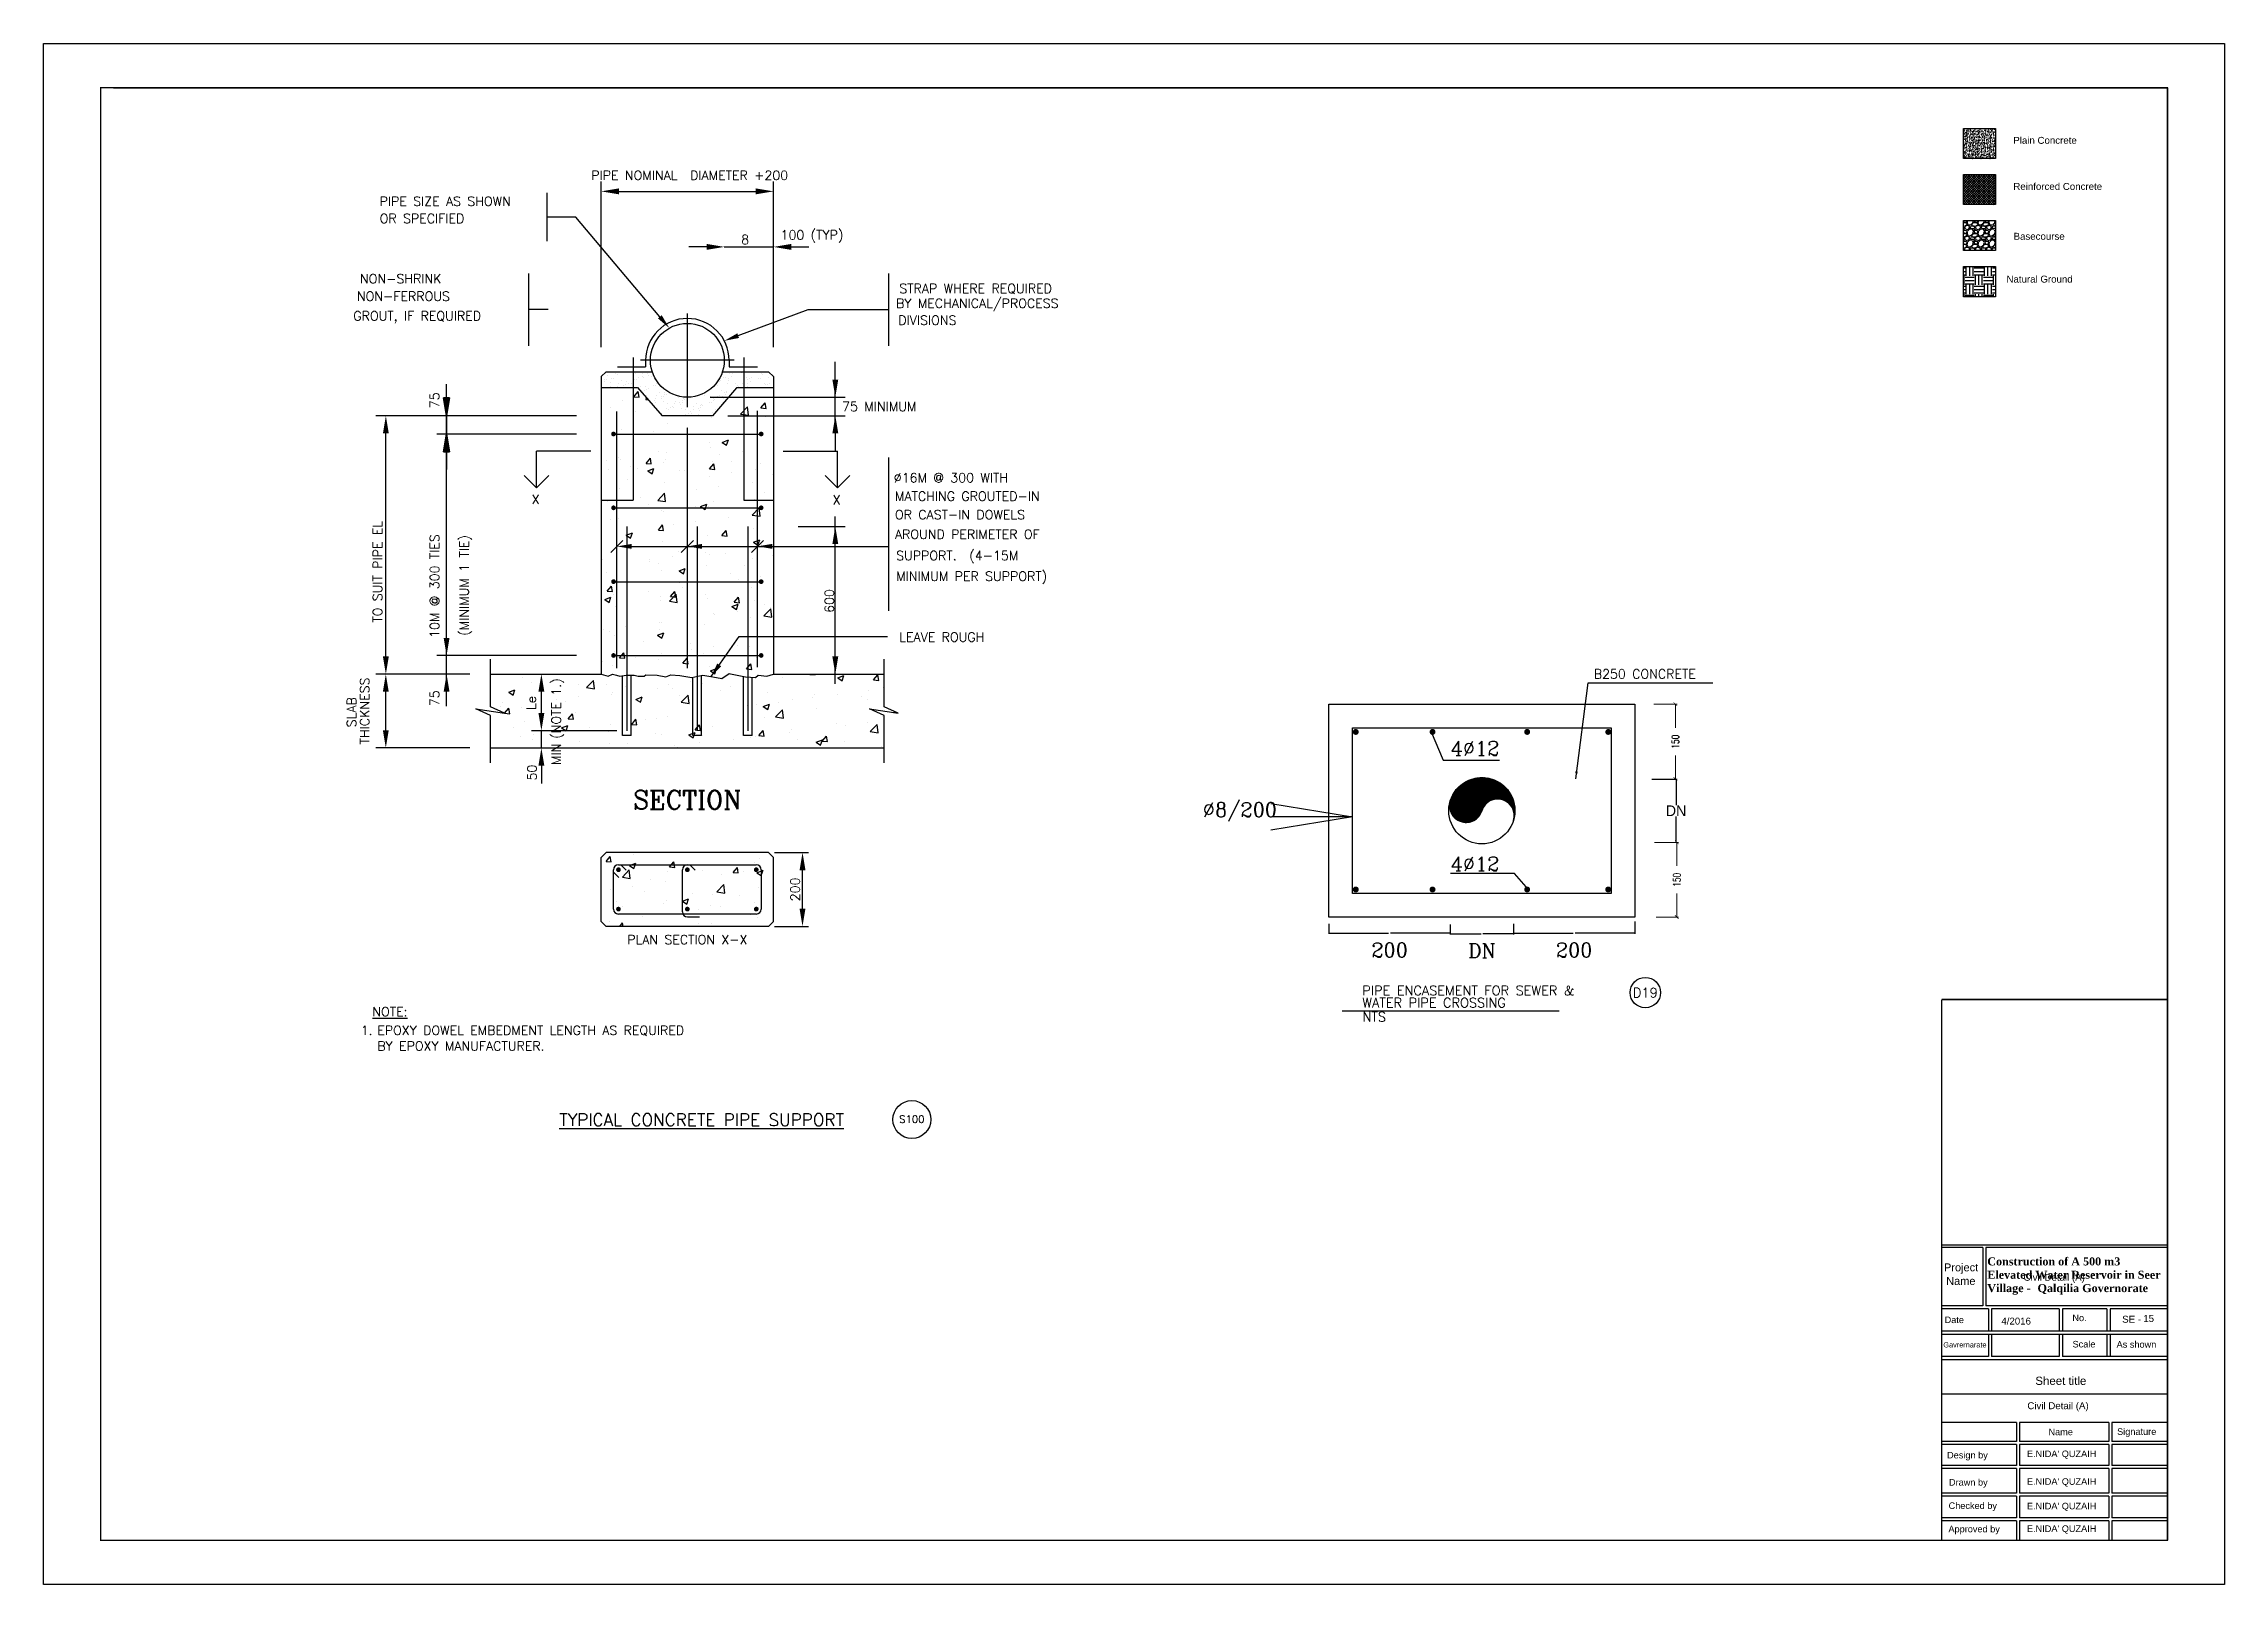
# Model space of a CAD drawing. Extents: x 166525 to 167198, y 178739 to 179747.
# Drawn here: x 167044.5 to 167104.4, y 178909.4 to 178951.7 of the extents above; entities that cross this region are included whole.
import ezdxf
from ezdxf.enums import TextEntityAlignment as Align

# ---------------------------------------------------------------- set-up
doc = ezdxf.new("R2010")
doc.units = 0
doc.header["$MEASUREMENT"] = 0
doc.linetypes.add('AUSGEZOGEN', pattern=[0])
doc.layers.get('0').update_dxf_attribs({"linetype": 'CONTINUOUS'})
doc.layers.get('DEFPOINTS').update_dxf_attribs({"linetype": 'CONTINUOUS'})
for name, color, linetype in [('000FRAME', 7, 'CONTINUOUS'), ('006COL', 5, 'CONTINUOUS'), ('007HATH', 8, 'CONTINUOUS'), ('1', 7, 'CONTINUOUS'), ('2', 7, 'CONTINUOUS'), ('CONC-MINOR', 7, 'AUSGEZOGEN'), ('COVER', 7, 'CONTINUOUS'), ('DETAIL', 4, 'CONTINUOUS'), ('DIMLIN', 7, 'AUSGEZOGEN'), ('HATCH', 40, 'CONTINUOUS'), ('L-10', 1, 'CONTINUOUS'), ('Line 1', 2, 'CONTINUOUS'), ('MHATCH', 8, 'CONTINUOUS'), ('outdim', 42, 'CONTINUOUS'), ('PAPER', 7, 'CONTINUOUS'), ('R-BAR', 3, 'CONTINUOUS'), ('STEEL-MAJOR', 7, 'CONTINUOUS'), ('T120', 10, 'CONTINUOUS'), ('TXT', 6, 'CONTINUOUS'), ('X', 7, 'CONTINUOUS')]:
    doc.layers.add(name, color=color, linetype=linetype)
doc.layers.add('BEAM', color=6, linetype='CONTINUOUS', lineweight=13)
doc.layers.add('Frame-PW - KA_FRAME', color=7, linetype='CONTINUOUS', lineweight=80)
doc.styles.add('DIM', font='simplex.shx', dxfattribs={"width": 0.75})
doc.styles.add('ROMANC', font='romanc', dxfattribs={"height": 30})
doc.dimstyles.new('DIM', dxfattribs={"dimscale": 0.75, "dimtxt": 0.18, "dimasz": 0.18, "dimexe": 0.18, "dimexo": 0.0625, "dimgap": 0.09, "dimtad": 0, "dimtih": 1, "dimtoh": 1, "dimdec": 4, "dimlfac": 0.5, "dimzin": 0, "dimdsep": 46, "dimtxsty": 'Standard', "dimcen": 0.09, "dimadec": 0, "dimazin": 0, "dimtfac": 1, "dimtdec": 4, "dimtofl": 0, "dimtmove": 0, "dimatfit": 3, "dimfxl": 1, "dimtolj": 1, "dimtzin": 0, "dimarcsym": 0})
doc.dimstyles.new('MUTASIM', dxfattribs={"dimscale": 0.9995, "dimtxt": 0.2, "dimasz": 0.1, "dimexe": 0.05, "dimexo": 0.12, "dimgap": 0.05, "dimtad": 0, "dimzin": 0, "dimdsep": 46, "dimtxsty": 'DIM', "dimblk": 'ARCHTICK', "dimcen": 0.09, "dimclrd": 35, "dimclre": 33, "dimclrt": 256, "dimazin": 0, "dimtfac": 1, "dimtofl": 0, "dimtmove": 1, "dimatfit": 3, "dimfxl": 0.18, "dimtolj": 1, "dimtzin": 0, "dimlwd": 13, "dimlwe": 9, "dimarcsym": 0})
doc.dimstyles.get("Standard").update_dxf_attribs({"dimtxt": 0.18, "dimasz": 0.2, "dimexe": 0.2, "dimexo": 0.1, "dimgap": 0.1, "dimtad": 0, "dimzin": 0, "dimdsep": 46, "dimtxsty": 'Standard', "dimcen": 0.1, "dimse1": 1, "dimse2": 1, "dimclrd": 8, "dimadec": 0, "dimazin": 0, "dimtfac": 1, "dimtofl": 0, "dimtmove": 2, "dimatfit": 3, "dimfxl": 1, "dimtolj": 1, "dimtzin": 0, "dimarcsym": 0})

msp = doc.modelspace()

# ---------------------------------------------------------------- texts
at = {"color": 7, "insert": (167097.9335, 178918.33822), "char_height": 0.2, "width": 4.930876, "attachment_point": 1}
msp.add_mtext('{\\fTimes New Roman|b1|i0|c0|p18;\\H1.1x;\\C256;Construction of A 500 m3 Elevated Water Reservoir in Seer Village - \\H1.2845x; \\H0.77854x;Qalqilia Governorate\\H1.1896x; }', dxfattribs=at)
at = {"layer": '1', "color": 7, "linetype": 'Continuous', "style": 'ROMANC'}
for s, height, p in [('PIPE NOMINAL  DIAMETER +200', 0.2535, (167062.27995, 178947.93522)), ('SECTION', 0.507, (167062.21512, 178930.65483)), ('PLAN SECTION X-X', 0.2535, (167062.21512, 178926.94059)), ('%%uTYPICAL CONCRETE PIPE SUPPORT', 0.338, (167062.60756, 178921.94939))]:
    msp.add_text(s, height=height, dxfattribs=at).set_placement(p, align=Align.CENTER)
for s, height, p in [('PIPE SIZE AS SHOWN', 0.2535, (167053.75759, 178947.2218)), ('OR SPECIFIED', 0.2535, (167053.76175, 178946.74892)), ('100 (TYP)', 0.2535, (167064.77681, 178946.2985)), ('NON-SHRINK', 0.2535, (167053.22183, 178945.09526)), ('NON-FERROUS', 0.2535, (167053.1372, 178944.61288)), ('BY MECHANICAL/PROCESS', 0.2535, (167067.94917, 178944.41919)), ('STRAP WHERE REQUIRED', 0.2535, (167068.03916, 178944.82629)), ('GROUT, IF REQUIRED', 0.2535, (167053.03758, 178944.07514)), ('DIVISIONS', 0.2535, (167068.01131, 178943.95601)), ('75 MINIMUM', 0.2535, (167066.46754, 178941.58469)), ('%%C16M @ 300 WITH', 0.2535, (167067.88698, 178939.62735)), ('MATCHING GROUTED-IN', 0.2535, (167067.91964, 178939.11977)), ('OR CAST-IN DOWELS', 0.2535, (167067.91964, 178938.61361)), ('AROUND PERIMETER OF', 0.2535, (167067.91964, 178938.07482)), ('SUPPORT.  (4-15M', 0.2535, (167067.9523, 178937.49026)), ('MINIMUM PER SUPPORT)', 0.2535, (167067.9523, 178936.92229)), ('LEAVE ROUGH', 0.2535, (167068.03916, 178935.25183)), ('B250 CONCRETE', 0.2535, (167087.12157, 178934.23875)), ('4%%c12', 0.39, (167083.19066, 178932.12873)), ('%%c8/200', 0.39, (167076.37795, 178930.44351)), ('4%%c12', 0.39, (167083.19066, 178928.95495)), ('WATER PIPE CROSSING', 0.26, (167080.76093, 178925.20456)), ('PIPE ENCASEMENT FOR SEWER &', 0.26, (167080.76093, 178925.53848)), ('%%UNOTE:', 0.2535, (167053.56012, 178924.96183)), ('NTS', 0.26, (167080.76405, 178924.81926)), ('1.', 0.2535, (167053.24153, 178924.44931)), ('EPOXY DOWEL EMBEDMENT LENGTH AS REQUIRED ', 0.2535, (167053.69565, 178924.44931)), ('BY EPOXY MANUFACTURER.', 0.2535, (167053.69565, 178924.01794))]:
    msp.add_text(s, height=height, dxfattribs=at).set_placement(p)
for s, p in [('75', (167055.39657, 178941.66482)), ('TO SUIT PIPE EL', (167053.8289, 178935.77569)), ('10M @ 300 TIES', (167055.39657, 178935.3556)), ('(MINIMUM 1 TIE)', (167056.20777, 178935.41077)), ('600', (167066.24299, 178936.04271)), ('THICKNESS', (167053.47437, 178932.42984)), ('75', (167055.39657, 178933.4798)), ('SLAB', (167053.1164, 178932.90036))]:
    msp.add_text(s, height=0.2535, rotation=90, dxfattribs=at).set_placement(p)
at = {"layer": '1', "color": 8, "linetype": 'Continuous', "style": 'ROMANC'}
for p in [(167057.93656, 178939.03504), (167066.20881, 178939.02281)]:
    msp.add_text('X', height=0.2535, dxfattribs=at).set_placement(p)
at = {"layer": '1', "color": 7, "linetype": 'Continuous', "style": 'ROMANC'}
for s, p in [('(NOTE 1.)', (167058.61123, 178933.41476)), ('50', (167057.94581, 178931.65566))]:
    msp.add_text(s, height=0.2535, rotation=90, dxfattribs=at).set_placement(p, align=Align.MIDDLE_CENTER)
for s, p in [('Le', (167057.9258, 178933.56571)), ('MIN', (167058.61123, 178932.158))]:
    msp.add_text(s, height=0.2535, rotation=90, dxfattribs=at).set_placement(p, align=Align.MIDDLE)
msp.add_text('S100', height=0.2028, dxfattribs=at).set_placement((167068.38492, 178922.13361), align=Align.MIDDLE)
at = {"layer": '1', "color": 7, "linetype": 'Continuous', "attachment_point": 5, "style": 'ROMANC'}
for s, insert, char_height in [('\\A1;8', (167063.80228, 178946.29641), 0.2535), ('\\A1;200', (167081.51077, 178926.78184), 0.39), ('\\A1;DN', (167084.04609, 178926.76273), 0.39), ('\\A1;200', (167086.58142, 178926.78184), 0.39)]:
    msp.add_mtext(s, dxfattribs=dict(at, insert=insert, char_height=char_height))
at = {"layer": '1', "color": 7, "linetype": 'Continuous', "insert": (167089.38254, 178930.60843), "char_height": 0.2925, "attachment_point": 5}
msp.add_mtext('\\A1;DN', dxfattribs=at)
at = {"layer": '1', "color": 7, "linetype": 'Continuous', "insert": (167065.17681, 178928.44637), "char_height": 0.2535, "attachment_point": 5, "rotation": 90, "style": 'ROMANC'}
msp.add_mtext('200', dxfattribs=at)
at = {"layer": '1', "color": 7, "linetype": 'Continuous', "style": 'ROMANC'}
msp.add_attdef('D19', text='DETAIL', height=0.26, dxfattribs=at).set_placement((167088.53751, 178925.61169), align=Align.MIDDLE)
at = {"layer": 'TXT', "color": 7}
for s, insert, char_height, width, attachment_point in [('{\\fArial|b0|i0|c0|p34;Plain Concrete}', (167099.52095, 178949.11798), 0.1904466, 2.9052944, 2), ('{\\fArial|b0|i0|c0|p34;Reinforced Concrete}', (167099.86873, 178947.85256), 0.1904466, 2.9052944, 2), ('{\\fArial|b0|i0|c0|p34;Basecourse }', (167099.35862, 178946.4821), 0.1904466, 2.9052944, 2), ('{\\fArial|b0|i0|c0|p34;Natural Ground}', (167099.37041, 178945.3067), 0.1904466, 2.9052944, 2), ('{\\fArial|b0|i0|c0|p34;Project }', (167097.68393, 178918.17258), 0.2162446, 0.9779129, 3), ('{\\fArial|b0|i0|c0|p34;Name}', (167097.60871, 178917.79973), 0.2162446, 0.8023905, 3), ('{\\fArial|b0|i0|c0|p34;Civil Detail (A)}', (167100.6144, 178917.88676), 0.1904466, 2.9052944, 3), ('{\\fArial|b0|i0|c0|p34;Date}', (167097.29292, 178916.71402), 0.1802039, 2.4656722, 3), ('{\\fArial|b0|i0|c0|p34;4/2016}', (167099.13391, 178916.68355), 0.1904466, 2.6058199, 3), ('{\\fArial|b0|i0|c0|p34;No.}', (167100.66379, 178916.7678), 0.1802039, 2.4656722, 3), ('\\A1;{\\fArial|b0|i0|c0|p34;SE -}', (167102.15826, 178916.734), 0.1904466, 2.6058199, 3), ('\\A1;{\\fArial|b0|i0|c0|p34;15}', (167102.51542, 178916.75596), 0.1904466, 2.6058199, 3), ('{\\fArial|b0|i0|c178|p34;Gavrernarate}', (167097.91236, 178916.00882), 0.1441631, 1.9725377, 3), ('{\\fArial|b0|i0|c0|p34;Scale}', (167100.90511, 178916.04484), 0.1802039, 2.4656722, 3), ('{\\fArial|b0|i0|c0|p34;As shown}', (167102.57752, 178916.03861), 0.1802039, 2.4656722, 3), ('{\\fArial|b0|i0|c0|p34;Sheet title}', (167099.25509, 178915.06128), 0.2252548, 3.0820902, 1), ('{\\fArial|b0|i0|c0|p34;Civil Detail (A)}', (167100.71966, 178914.35941), 0.1904466, 2.9052944, 3), ('{\\fArial|b0|i0|c0|p34;Name}', (167100.28625, 178913.63393), 0.1802039, 2.4656722, 3), ('{\\fArial|b0|i0|c0|p34;Signature}', (167102.57788, 178913.64391), 0.1802039, 2.4656722, 3), ('{\\fArial|b0|i0|c0|p34;Design by}', (167097.94791, 178912.99668), 0.1802039, 1.1130295, 3), ("{\\fArial|b0|i0|c0|p34;E.NIDA' QUZAIH}", (167100.93088, 178913.03295), 0.1802039, 2.1409455, 3), ("{\\fArial|b0|i0|c0|p34;E.NIDA' QUZAIH}", (167100.93088, 178912.27167), 0.1802039, 2.1409455, 3), ('{\\fArial|b0|i0|c0|p34;Drawn by}', (167097.9443, 178912.25037), 0.1802039, 1.1094247, 3), ('{\\fArial|b0|i0|c0|p34;Checked by}', (167098.1994, 178911.60823), 0.1802039, 1.3645265, 3), ("{\\fArial|b0|i0|c0|p34;E.NIDA' QUZAIH}", (167100.93088, 178911.59784), 0.1802039, 2.1409455, 3), ('{\\fArial|b0|i0|c0|p34;Approved by}', (167098.2792, 178910.96673), 0.1802039, 1.4443199, 3), ("{\\fArial|b0|i0|c0|p34;E.NIDA' QUZAIH}", (167100.93088, 178910.97703), 0.1802039, 2.1409455, 3)]:
    msp.add_mtext(s, dxfattribs=dict(at, insert=insert, char_height=char_height, width=width, attachment_point=attachment_point))

# ---------------------------------------------------------------- blocks, each defined once
blk = doc.blocks.new('_ARCHTICK')
at = {"color": 0, "linetype": 'ByBlock', "const_width": 0.15}
blk.add_lwpolyline([(-0.5, -0.5), (0.5, 0.5)], dxfattribs=at)
blk = doc.blocks.new('DONUT')
at = {"layer": 'DETAIL', "color": 6, "const_width": 0.625}
blk.add_lwpolyline([(-0.3125, 0, 1), (0.3125, 0, 1)], format="xyb", close=True, dxfattribs=at)
blk = doc.blocks.new('111400063D')
at = {"color": 3, "linetype": 'Continuous'}
for p, q in [((-3.3, 4.67), (-3.3, 2.33)), ((-3.27, 4.73), (-3.27, 2.27)), ((-3.25, 4.8), (-3.25, 2.2)), ((-3.23, 4.86), (-3.23, 2.14)), ((-3.2, 4.92), (-3.2, 2.08)), ((-3.17, 4.97), (-3.17, 2.03)), ((-3.15, 5.03), (-3.15, 1.97)), ((-3.12, 5.08), (-3.12, 1.92)), ((-3.1, 5.12), (-3.1, 1.88)), ((-3.08, 5.17), (-3.08, 1.83)), ((-3.05, 5.22), (-3.05, 1.78)), ((-3.02, 5.26), (-3.02, 1.74)), ((-3, 5.3), (-3, 1.7)), ((-2.98, 5.34), (-2.98, 1.66)), ((-2.95, 5.38), (-2.95, 1.62)), ((-2.92, 5.42), (-2.92, 1.58)), ((-2.9, 5.46), (-2.9, 1.54)), ((-2.88, 5.5), (-2.88, 1.5)), ((-2.85, 5.53), (-2.85, 1.47)), ((-2.83, 5.57), (-2.83, 1.43)), ((-2.8, 5.6), (-2.8, 1.4)), ((-2.77, 5.63), (-2.77, 1.37)), ((-2.75, 5.67), (-2.75, 1.33)), ((-2.73, 5.7), (-2.73, 1.3)), ((-2.7, 5.73), (-2.7, 1.27)), ((-2.67, 5.76), (-2.67, 1.24)), ((-2.65, 5.79), (-2.65, 1.21)), ((-2.62, 5.82), (-2.62, 1.18)), ((-2.6, 5.84), (-2.6, 1.16)), ((-2.58, 5.87), (-2.58, 1.13)), ((-2.55, 5.9), (-2.55, 1.1)), ((-2.52, 5.92), (-2.52, 1.08)), ((-2.5, 5.95), (-2.5, 1.05)), ((-2.48, 5.97), (-2.48, 1.03)), ((-2.45, 6), (-2.45, 1)), ((-2.42, 6.02), (-2.42, 0.98)), ((-2.4, 6.05), (-2.4, 0.95)), ((-2.38, 6.07), (-2.38, 0.93)), ((-2.35, 6.09), (-2.35, 0.91)), ((-2.33, 6.12), (-2.33, 0.88)), ((-2.3, 6.14), (-2.3, 0.86)), ((-2.27, 6.16), (-2.27, 0.84)), ((-2.25, 6.18), (-2.25, 0.82)), ((-2.23, 6.2), (-2.23, 0.8)), ((-2.2, 6.22), (-2.2, 0.78)), ((-2.17, 6.24), (-2.17, 0.76)), ((-2.15, 6.26), (-2.15, 0.74)), ((-2.12, 6.28), (-2.12, 0.72)), ((-2.1, 6.3), (-2.1, 0.7)), ((-2.08, 6.32), (-2.08, 0.68)), ((-2.05, 6.34), (-2.05, 0.66)), ((-2.02, 6.35), (-2.02, 0.65)), ((-2, 6.37), (-2, 0.63)), ((-1.98, 6.39), (-1.98, 0.61)), ((-1.95, 6.41), (-1.95, 0.59)), ((-1.93, 6.42), (-1.93, 0.58)), ((-1.9, 6.44), (-1.9, 0.56)), ((-1.88, 6.46), (-1.88, 0.54)), ((-1.85, 6.47), (-1.85, 0.53)), ((-1.82, 6.49), (-1.82, 0.51)), ((-1.8, 6.5), (-1.8, 0.5)), ((-1.77, 6.52), (-1.77, 0.48)), ((-1.75, 6.53), (-1.75, 0.47)), ((-1.73, 6.55), (-1.73, 0.45)), ((-1.7, 6.56), (-1.7, 0.44)), ((-1.68, 6.57), (-1.68, 0.43)), ((-1.65, 6.59), (-1.65, 0.41)), ((-1.62, 6.6), (-1.62, 0.4)), ((-1.6, 6.61), (-1.6, 0.39)), ((-1.57, 6.63), (-1.57, 0.37)), ((-1.55, 6.64), (-1.55, 0.36)), ((-1.52, 6.65), (-1.52, 0.35)), ((-1.5, 6.66), (-1.5, 0.34)), ((-1.48, 6.67), (-1.48, 0.33)), ((-1.45, 6.69), (-1.45, 0.31)), ((-1.43, 6.7), (-1.43, 0.3)), ((-1.4, 6.71), (-1.4, 0.29)), ((-1.38, 6.72), (-1.38, 0.28)), ((-1.35, 6.73), (-1.35, 0.27)), ((-1.32, 6.74), (-1.32, 0.26)), ((-1.3, 6.75), (-1.3, 0.25)), ((-1.27, 6.76), (-1.27, 0.24)), ((-1.25, 6.77), (-1.25, 0.23)), ((-1.23, 6.78), (-1.23, 0.22)), ((-1.2, 6.79), (-1.2, 0.21)), ((-1.18, 6.8), (-1.18, 0.2)), ((-1.15, 6.81), (-1.15, 0.19)), ((-1.12, 6.81), (-1.12, 0.19)), ((-1.1, 6.82), (-1.1, 0.18)), ((-1.07, 6.83), (-1.07, 0.17)), ((-1.05, 6.84), (-1.05, 0.16)), ((-1.02, 6.85), (-1.02, 0.15)), ((-1, 6.85), (-1, 0.15)), ((-0.97, 6.86), (-0.97, 0.14)), ((-0.95, 6.87), (-0.95, 0.13)), ((-0.92, 6.88), (-0.92, 0.12)), ((-0.9, 6.88), (-0.9, 0.12)), ((-0.88, 6.89), (-0.88, 0.11)), ((-0.85, 6.9), (-0.85, 0.1)), ((-0.82, 6.9), (-0.82, 0.1)), ((-0.8, 6.91), (-0.8, 0.09)), ((-0.77, 6.91), (-0.77, 0.09)), ((-0.75, 6.92), (-0.75, 0.08)), ((-0.72, 6.92), (-0.72, 0.08)), ((-0.7, 6.93), (-0.7, 0.07)), ((-0.67, 6.93), (-0.67, 0.07)), ((-0.65, 6.94), (-0.65, 0.06)), ((-0.62, 6.94), (-0.62, 0.06)), ((-0.6, 6.95), (-0.6, 0.05)), ((-0.57, 6.95), (-0.57, 0.05)), ((-0.55, 6.96), (-0.55, 0.04)), ((-0.52, 6.96), (-0.52, 0.04)), ((-0.5, 6.96), (-0.5, 0.04)), ((-0.47, 6.97), (-0.47, 0.03)), ((-0.45, 6.97), (-0.45, 0.03)), ((-0.42, 6.97), (-0.42, 0.03)), ((-0.4, 6.98), (-0.4, 0.02)), ((-0.38, 6.98), (-0.38, 0.02)), ((-0.35, 6.98), (-0.35, 0.02)), ((-0.32, 6.98), (-0.32, 0.02)), ((-0.3, 6.99), (-0.3, 0.01)), ((-0.27, 6.99), (-0.27, 0.01)), ((-0.25, 6.99), (-0.25, 0.01)), ((-0.22, 6.99), (-0.22, 0.01)), ((-0.2, 6.99), (-0.2, 0.01)), ((-0.17, 7), (-0.17, 0)), ((-0.15, 7), (-0.15, 0)), ((-0.12, 7), (-0.12, 0)), ((-0.1, 7), (-0.1, 0)), ((-0.07, 7), (-0.07, 0)), ((-0.05, 7), (-0.05, 0)), ((-0.02, 7), (-0.02, 0)), ((0.03, 0), (0.03, 7)), ((0.05, 0), (0.05, 7)), ((0.08, 0), (0.08, 7)), ((0.1, 0), (0.1, 7)), ((0.12, 0), (0.12, 7)), ((0.15, 0), (0.15, 7)), ((0.18, 0), (0.18, 7)), ((0.2, -0.01), (0.2, 7)), ((0.23, -0.01), (0.23, 7)), ((0.25, -0.01), (0.25, 7)), ((0.28, -0.01), (0.28, 6.99)), ((0.3, -0.01), (0.3, 6.99)), ((0.33, -0.02), (0.33, 6.99)), ((0.35, -0.02), (0.35, 6.99)), ((0.38, -0.02), (0.38, 6.99)), ((0.4, -0.02), (0.4, 6.99)), ((0.43, -0.03), (0.43, 6.99)), ((0.45, -0.03), (0.45, 6.99)), ((0.48, -0.03), (0.48, 6.98)), ((0.5, -0.04), (0.5, 6.98)), ((0.53, -0.04), (0.53, 6.98)), ((0.55, -0.04), (0.55, 6.98)), ((0.58, -0.05), (0.58, 6.98)), ((0.6, -0.05), (0.6, 6.97)), ((0.62, -0.06), (0.62, 6.97)), ((0.65, -0.06), (0.65, 6.97)), ((0.67, -0.07), (0.67, 6.97)), ((0.7, -0.07), (0.7, 6.96)), ((0.73, -0.08), (0.73, 6.96)), ((0.75, -0.08), (0.75, 6.96)), ((0.78, -0.09), (0.78, 6.96)), ((0.8, -0.09), (0.8, 6.95)), ((0.83, -0.1), (0.83, 6.95)), ((0.85, -0.1), (0.85, 6.95)), ((0.88, -0.11), (0.88, 6.95)), ((0.9, -0.12), (0.9, 6.94)), ((0.92, -0.12), (0.92, 6.94)), ((0.95, -0.13), (0.95, 6.94)), ((0.98, -0.14), (0.98, 6.93)), ((1, -0.15), (1, 6.93)), ((1.02, -0.15), (1.02, 6.92)), ((1.05, -0.16), (1.05, 6.92)), ((1.07, -0.17), (1.07, 6.92)), ((1.1, -0.18), (1.1, 6.91)), ((1.12, -0.19), (1.12, 6.91)), ((1.15, -0.19), (1.15, 6.9)), ((1.18, -0.2), (1.18, 6.9)), ((1.2, -0.21), (1.2, 6.9)), ((1.23, -0.22), (1.23, 6.89)), ((1.25, -0.23), (1.25, 6.89)), ((1.27, -0.24), (1.27, 6.88)), ((1.3, -0.25), (1.3, 6.88)), ((1.32, -0.26), (1.32, 6.87)), ((1.35, -0.27), (1.35, 6.87)), ((1.38, -0.28), (1.38, 6.86)), ((1.4, -0.29), (1.4, 6.86)), ((1.43, -0.3), (1.43, 6.85)), ((1.45, -0.31), (1.45, 6.85)), ((1.48, -0.33), (1.48, 6.84)), ((1.5, -0.34), (1.5, 6.84)), ((1.52, -0.35), (1.52, 6.83)), ((1.55, -0.36), (1.55, 6.83)), ((1.57, -0.37), (1.57, 6.82)), ((1.6, -0.39), (1.6, 6.81)), ((1.62, -0.4), (1.62, 6.81)), ((1.65, -0.41), (1.65, 6.8)), ((1.68, -0.43), (1.68, 6.8)), ((1.7, -0.44), (1.7, 6.79)), ((1.73, -0.45), (1.73, 6.78)), ((1.75, -0.47), (1.75, 6.78)), ((1.77, -0.48), (1.77, 6.77)), ((1.8, -0.5), (1.8, 6.76)), ((1.82, -0.51), (1.82, 6.76)), ((1.85, -0.53), (1.85, 6.75)), ((1.88, -0.54), (1.88, 6.74)), ((1.9, -0.56), (1.9, 6.74)), ((1.93, -0.58), (1.93, 6.73)), ((1.95, -0.59), (1.95, 6.72)), ((1.98, -0.61), (1.98, 6.72)), ((2, -0.63), (2, 6.71)), ((2.02, -0.65), (2.02, 6.7)), ((2.05, -0.66), (2.05, 6.69)), ((2.08, -0.68), (2.08, 6.69)), ((2.1, -0.7), (2.1, 6.68)), ((2.12, -0.72), (2.12, 6.67)), ((2.15, -0.74), (2.15, 6.66)), ((2.18, -0.76), (2.18, 6.65)), ((2.2, -0.78), (2.2, 6.65)), ((2.23, -0.8), (2.23, 6.64)), ((2.25, -0.82), (2.25, 6.63)), ((2.27, -0.84), (2.27, 6.62)), ((2.3, -0.86), (2.3, 6.61)), ((2.33, -0.88), (2.33, 6.6)), ((2.35, -0.91), (2.35, 6.59)), ((2.38, -0.93), (2.38, 6.58)), ((2.4, -0.95), (2.4, 6.58)), ((2.43, -0.98), (2.43, 6.57)), ((2.45, -1), (2.45, 6.56)), ((2.48, -1.03), (2.48, 6.55)), ((2.5, -1.05), (2.5, 6.54)), ((2.52, -1.08), (2.52, 6.53)), ((2.55, -1.1), (2.55, 6.52)), ((2.58, -1.13), (2.58, 6.51)), ((2.6, -1.16), (2.6, 6.5)), ((2.62, -1.18), (2.62, 6.49)), ((2.65, -1.21), (2.65, 6.48)), ((2.68, -1.24), (2.68, 6.47)), ((2.7, -1.27), (2.7, 6.46)), ((2.73, -1.3), (2.73, 6.45)), ((2.75, -1.33), (2.75, 6.44)), ((2.77, -1.37), (2.77, 6.43)), ((2.8, -1.4), (2.8, 6.42)), ((2.83, -1.43), (2.83, 6.4)), ((2.85, -1.47), (2.85, 6.39)), ((2.88, -1.5), (2.88, 6.38)), ((2.9, -1.54), (2.9, 6.37)), ((2.93, -1.58), (2.93, 6.36)), ((2.95, -1.62), (2.95, 6.35)), ((2.98, -1.66), (2.98, 6.34)), ((3, -1.7), (3, 6.32)), ((3.02, -1.74), (3.02, 6.31)), ((3.05, -1.78), (3.05, 6.3)), ((3.08, -1.83), (3.08, 6.29)), ((3.1, -1.88), (3.1, 6.28)), ((3.12, -1.92), (3.12, 6.26)), ((3.15, -1.97), (3.15, 6.25)), ((3.18, -2.03), (3.18, 6.24)), ((3.2, -2.08), (3.2, 6.23)), ((3.23, -2.14), (3.23, 6.21)), ((3.25, -2.2), (3.25, 6.2)), ((3.27, -2.27), (3.27, 6.19)), ((3.3, -2.33), (3.3, 6.17)), ((3.33, -2.41), (3.33, 6.16)), ((3.35, -2.49), (3.35, 6.15)), ((3.38, -2.57), (3.38, 6.13)), ((3.4, -2.67), (3.4, 6.12)), ((3.43, -2.78), (3.43, 6.1)), ((3.45, -2.91), (3.45, 6.09)), ((3.48, -3.08), (3.48, 6.08)), ((3.52, 6.05), (3.52, -6.05)), ((3.55, 6.03), (3.55, -6.03)), ((3.58, 6.02), (3.58, -6.02)), ((3.6, 6), (3.6, -6)), ((3.62, 5.99), (3.62, -5.99)), ((3.65, 5.97), (3.65, -5.97)), ((3.68, 5.96), (3.68, -5.96)), ((3.7, 5.94), (3.7, -5.94)), ((3.73, 5.93), (3.73, -5.93)), ((3.75, 5.91), (3.75, -5.91)), ((3.77, 5.89), (3.77, -5.89)), ((3.8, 5.88), (3.8, -5.88)), ((3.83, 5.86), (3.83, -5.86)), ((3.85, 5.85), (3.85, -5.85)), ((3.88, 5.83), (3.88, -5.83)), ((3.9, 5.81), (3.9, -5.81)), ((3.93, 5.8), (3.93, -5.8)), ((3.95, 5.78), (3.95, -5.78)), ((3.98, 5.76), (3.98, -5.76)), ((4, 5.74), (4, -5.74)), ((4.03, 5.73), (4.03, -5.73)), ((4.05, 5.71), (4.05, -5.71)), ((4.08, 5.69), (4.08, -5.69)), ((4.1, 5.67), (4.1, -5.67)), ((4.12, 5.66), (4.12, -5.66)), ((4.15, 5.64), (4.15, -5.64)), ((4.18, 5.62), (4.18, -5.62)), ((4.2, 5.6), (4.2, -5.6)), ((4.23, 5.58), (4.23, -5.58)), ((4.25, 5.56), (4.25, -5.56)), ((4.28, 5.54), (4.28, -5.54)), ((4.3, 5.52), (4.3, -5.52)), ((4.33, 5.5), (4.33, -5.5)), ((4.35, 5.48), (4.35, -5.48)), ((4.38, 5.46), (4.38, -5.46)), ((4.4, 5.44), (4.4, -5.44)), ((4.43, 5.42), (4.43, -5.42)), ((4.45, 5.4), (4.45, -5.4)), ((4.48, 5.38), (4.48, -5.38)), ((4.5, 5.36), (4.5, -5.36)), ((4.53, 5.34), (4.53, -5.34)), ((4.55, 5.32), (4.55, -5.32)), ((4.58, 5.3), (4.58, -5.3)), ((4.6, 5.28), (4.6, -5.28)), ((4.62, 5.25), (4.62, -5.25)), ((4.65, 5.23), (4.65, -5.23)), ((4.68, 5.21), (4.68, -5.21)), ((4.7, 5.19), (4.7, -5.19)), ((4.72, 5.16), (4.72, -5.16)), ((4.75, 5.14), (4.75, -5.14)), ((4.78, 5.12), (4.78, -5.12)), ((4.8, 5.1), (4.8, -5.1)), ((4.83, 5.07), (4.83, -5.07)), ((4.85, 5.05), (4.85, -5.05)), ((4.88, 5.02), (4.88, -5.02)), ((4.9, 5), (4.9, -5)), ((4.93, 4.97), (4.93, -4.97)), ((4.95, 4.95), (4.95, -4.95)), ((4.97, 4.92), (4.97, -4.92)), ((5, 4.9), (5, -4.9)), ((5.03, 4.87), (5.03, -4.87)), ((5.05, 4.85), (5.05, -4.85)), ((5.08, 4.82), (5.08, -4.82)), ((5.1, 4.79), (5.1, -4.79)), ((5.12, 4.77), (5.12, -4.77)), ((5.15, 4.74), (5.15, -4.74)), ((5.18, 4.71), (5.18, -4.71)), ((5.2, 4.69), (5.2, -4.69)), ((5.22, 4.66), (5.22, -4.66)), ((5.25, 4.63), (5.25, -4.63)), ((-3.48, 3.92), (-3.48, 3.08)), ((-3.45, 4.09), (-3.45, 2.91)), ((-3.42, 4.22), (-3.42, 2.78)), ((-3.4, 4.33), (-3.4, 2.67)), ((-3.38, 4.43), (-3.38, 2.57)), ((-3.35, 4.51), (-3.35, 2.49)), ((-3.33, 4.59), (-3.33, 2.41)), ((5.28, 4.6), (5.28, -4.6)), ((5.3, 4.57), (5.3, -4.57)), ((5.33, 4.54), (5.33, -4.54)), ((5.35, 4.51), (5.35, -4.51)), ((5.38, 4.48), (5.38, -4.48)), ((5.4, 4.45), (5.4, -4.45)), ((5.43, 4.42), (5.43, -4.42)), ((5.45, 4.39), (5.45, -4.39)), ((5.47, 4.36), (5.47, -4.36)), ((5.5, 4.33), (5.5, -4.33)), ((5.53, 4.3), (5.53, -4.3)), ((5.55, 4.27), (5.55, -4.27)), ((5.58, 4.23), (5.58, -4.23)), ((5.6, 4.2), (5.6, -4.2)), ((5.62, 4.17), (5.62, -4.17)), ((5.65, 4.13), (5.65, -4.13)), ((5.68, 4.1), (5.68, -4.1)), ((5.7, 4.06), (5.7, -4.06)), ((5.72, 4.03), (5.72, -4.03)), ((5.75, 3.99), (5.75, -3.99)), ((5.78, 3.96), (5.78, -3.96)), ((5.8, 3.92), (5.8, -3.92)), ((5.83, 3.88), (5.83, -3.88)), ((5.85, 3.84), (5.85, -3.84)), ((5.88, 3.81), (5.88, -3.81)), ((5.9, 3.77), (5.9, -3.77)), ((5.93, 3.73), (5.93, -3.73)), ((5.95, 3.69), (5.95, -3.69)), ((5.97, 3.65), (5.97, -3.65)), ((6, 3.61), (6, -3.61)), ((6.03, 3.56), (6.03, -3.56)), ((6.05, 3.52), (6.05, -3.52)), ((6.08, 3.48), (6.08, -3.48)), ((6.1, 3.43), (6.1, -3.43)), ((6.12, 3.39), (6.12, -3.39)), ((6.15, 3.34), (6.15, -3.34)), ((6.18, 3.3), (6.18, -3.3)), ((6.2, 3.25), (6.2, -3.25)), ((6.23, 3.2), (6.23, -3.2)), ((6.25, 3.15), (6.25, -3.15)), ((6.28, 3.1), (6.28, -3.1)), ((6.3, 3.05), (6.3, -3.05)), ((6.33, 3), (6.33, -3)), ((6.35, 2.95), (6.35, -2.95)), ((6.38, 2.89), (6.38, -2.89)), ((6.4, 2.84), (6.4, -2.84)), ((6.43, 2.78), (6.43, -2.78)), ((6.45, 2.72), (6.45, -2.72)), ((6.48, 2.66), (6.48, -2.66)), ((6.5, 2.6), (6.5, -2.6)), ((6.53, 2.53), (6.53, -2.53)), ((6.55, 2.47), (6.55, -2.47)), ((6.58, 2.4), (6.58, -2.4)), ((6.6, 2.33), (6.6, -2.33)), ((6.62, 2.26), (6.62, -2.26)), ((6.65, 2.19), (6.65, -2.19)), ((6.68, 2.11), (6.68, -2.11)), ((6.7, 2.03), (6.7, -2.03)), ((6.73, 1.94), (6.73, -1.94)), ((6.75, 1.85), (6.75, -1.85)), ((6.78, 1.76), (6.78, -1.76)), ((6.8, 1.66), (6.8, -1.66)), ((6.83, 1.56), (6.83, -1.56)), ((6.85, 1.44), (6.85, -1.44)), ((6.88, 1.32), (6.88, -1.32)), ((6.9, 1.18), (6.9, -1.18)), ((6.93, 1.02), (6.93, -1.02)), ((6.95, 0.84), (6.95, -0.84)), ((6.98, 0.59), (6.98, -0.59)), ((3.33, -4.59), (3.33, -6.16)), ((3.35, -4.51), (3.35, -6.15)), ((3.38, -4.43), (3.38, -6.13)), ((3.4, -4.33), (3.4, -6.12)), ((3.43, -4.22), (3.43, -6.1)), ((3.45, -4.09), (3.45, -6.09)), ((3.48, -3.92), (3.48, -6.08)), ((0.03, -7), (0.03, -7)), ((0.05, -7), (0.05, -7)), ((0.08, -7), (0.08, -7)), ((0.1, -7), (0.1, -7)), ((0.12, -7), (0.12, -7)), ((0.15, -7), (0.15, -7)), ((0.18, -7), (0.18, -7)), ((0.2, -6.99), (0.2, -7)), ((0.23, -6.99), (0.23, -7)), ((0.25, -6.99), (0.25, -7)), ((0.28, -6.99), (0.28, -6.99)), ((0.3, -6.99), (0.3, -6.99)), ((0.33, -6.98), (0.33, -6.99)), ((0.35, -6.98), (0.35, -6.99)), ((0.38, -6.98), (0.38, -6.99)), ((0.4, -6.98), (0.4, -6.99)), ((0.43, -6.97), (0.43, -6.99)), ((0.45, -6.97), (0.45, -6.99)), ((0.48, -6.97), (0.48, -6.98)), ((0.5, -6.96), (0.5, -6.98)), ((0.53, -6.96), (0.53, -6.98)), ((0.55, -6.96), (0.55, -6.98)), ((0.58, -6.95), (0.58, -6.98)), ((0.6, -6.95), (0.6, -6.97)), ((0.62, -6.94), (0.62, -6.97)), ((0.65, -6.94), (0.65, -6.97)), ((0.67, -6.93), (0.67, -6.97)), ((0.7, -6.93), (0.7, -6.96)), ((0.73, -6.92), (0.73, -6.96)), ((0.75, -6.92), (0.75, -6.96)), ((0.78, -6.91), (0.78, -6.96)), ((0.8, -6.91), (0.8, -6.95)), ((0.83, -6.9), (0.83, -6.95)), ((0.85, -6.9), (0.85, -6.95)), ((0.88, -6.89), (0.88, -6.95)), ((0.9, -6.88), (0.9, -6.94)), ((0.92, -6.88), (0.92, -6.94)), ((0.95, -6.87), (0.95, -6.94)), ((0.98, -6.86), (0.98, -6.93)), ((1, -6.85), (1, -6.93)), ((1.02, -6.85), (1.02, -6.92)), ((1.05, -6.84), (1.05, -6.92)), ((1.07, -6.83), (1.07, -6.92)), ((1.1, -6.82), (1.1, -6.91)), ((1.12, -6.81), (1.12, -6.91)), ((1.15, -6.81), (1.15, -6.9)), ((1.18, -6.8), (1.18, -6.9)), ((1.2, -6.79), (1.2, -6.9)), ((1.23, -6.78), (1.23, -6.89)), ((1.25, -6.77), (1.25, -6.89)), ((1.27, -6.76), (1.27, -6.88)), ((1.3, -6.75), (1.3, -6.88)), ((1.32, -6.74), (1.32, -6.87)), ((1.35, -6.73), (1.35, -6.87)), ((1.38, -6.72), (1.38, -6.86)), ((1.4, -6.71), (1.4, -6.86)), ((1.43, -6.7), (1.43, -6.85)), ((1.45, -6.69), (1.45, -6.85)), ((1.48, -6.67), (1.48, -6.84)), ((1.5, -6.66), (1.5, -6.84)), ((1.52, -6.65), (1.52, -6.83)), ((1.55, -6.64), (1.55, -6.83)), ((1.57, -6.63), (1.57, -6.82)), ((1.6, -6.61), (1.6, -6.81)), ((1.62, -6.6), (1.62, -6.81)), ((1.65, -6.59), (1.65, -6.8)), ((1.68, -6.57), (1.68, -6.8)), ((1.7, -6.56), (1.7, -6.79)), ((1.73, -6.55), (1.73, -6.78)), ((1.75, -6.53), (1.75, -6.78)), ((1.77, -6.52), (1.77, -6.77)), ((1.8, -6.5), (1.8, -6.76)), ((1.82, -6.49), (1.82, -6.76)), ((1.85, -6.47), (1.85, -6.75)), ((1.88, -6.46), (1.88, -6.74)), ((1.9, -6.44), (1.9, -6.74)), ((1.93, -6.42), (1.93, -6.73)), ((1.95, -6.41), (1.95, -6.72)), ((1.98, -6.39), (1.98, -6.72)), ((2, -6.37), (2, -6.71)), ((2.02, -6.35), (2.02, -6.7)), ((2.05, -6.34), (2.05, -6.69)), ((2.08, -6.32), (2.08, -6.69)), ((2.1, -6.3), (2.1, -6.68)), ((2.12, -6.28), (2.12, -6.67)), ((2.15, -6.26), (2.15, -6.66)), ((2.18, -6.24), (2.18, -6.65)), ((2.2, -6.22), (2.2, -6.65)), ((2.23, -6.2), (2.23, -6.64)), ((2.25, -6.18), (2.25, -6.63)), ((2.27, -6.16), (2.27, -6.62)), ((2.3, -6.14), (2.3, -6.61)), ((2.33, -6.12), (2.33, -6.6)), ((2.35, -6.09), (2.35, -6.59)), ((2.38, -6.07), (2.38, -6.58)), ((2.4, -6.05), (2.4, -6.58)), ((2.43, -6.02), (2.43, -6.57)), ((2.45, -6), (2.45, -6.56)), ((2.48, -5.97), (2.48, -6.55)), ((2.5, -5.95), (2.5, -6.54)), ((2.52, -5.92), (2.52, -6.53)), ((2.55, -5.9), (2.55, -6.52)), ((2.58, -5.87), (2.58, -6.51)), ((2.6, -5.84), (2.6, -6.5)), ((2.62, -5.82), (2.62, -6.49)), ((2.65, -5.79), (2.65, -6.48)), ((2.68, -5.76), (2.68, -6.47)), ((2.7, -5.73), (2.7, -6.46)), ((2.73, -5.7), (2.73, -6.45)), ((2.75, -5.67), (2.75, -6.44)), ((2.77, -5.63), (2.77, -6.43)), ((2.8, -5.6), (2.8, -6.42)), ((2.83, -5.57), (2.83, -6.4)), ((2.85, -5.53), (2.85, -6.39)), ((2.88, -5.5), (2.88, -6.38)), ((2.9, -5.46), (2.9, -6.37)), ((2.93, -5.42), (2.93, -6.36)), ((2.95, -5.38), (2.95, -6.35)), ((2.98, -5.34), (2.98, -6.34)), ((3, -5.3), (3, -6.32)), ((3.02, -5.26), (3.02, -6.31)), ((3.05, -5.22), (3.05, -6.3)), ((3.08, -5.17), (3.08, -6.29)), ((3.1, -5.12), (3.1, -6.28)), ((3.12, -5.08), (3.12, -6.26)), ((3.15, -5.03), (3.15, -6.25)), ((3.18, -4.97), (3.18, -6.24)), ((3.2, -4.92), (3.2, -6.23)), ((3.23, -4.86), (3.23, -6.21)), ((3.25, -4.8), (3.25, -6.2)), ((3.27, -4.73), (3.27, -6.19)), ((3.3, -4.67), (3.3, -6.17))]:
    blk.add_line(p, q, dxfattribs=at)
blk.add_circle((0, 0), 7, dxfattribs=at)
for centre, start, end in [((0, 3.5), 90, 270), ((0, -3.5), 270, 90)]:
    blk.add_arc(centre, 3.5, start, end, dxfattribs=at)
for p in [(0, 7), (0, 0), (0, -7)]:
    blk.add_point(p, dxfattribs=at)
at = {"color": 3, "linetype": 'Continuous', "flags": 11}
for tag in ['CH2MHILL_MECHANICAL_TAG', 'MECHANICAL_MATERIALNO_TAG', 'MECHANICAL_MATERIALNAME_TAG', 'MECHANICAL_PIPESIZE_TAG', 'MECHANICAL_COMPONENTNO_TAG', 'MECHANICAL_COMPONENTNAME_TAG', 'MECHANICAL_LINEMODE_TAG', 'MECHANICAL_CONNECTPOINT_TAG']:
    blk.add_attdef(tag, (0, 0), '', height=0.2, dxfattribs=at)
blk = doc.blocks.new('*D1060')
at = {"layer": 'BEAM', "color": 33, "lineweight": 9, "transparency": 16777216}
for p, q in [((167088.775, 178933.533), (167089.413, 178933.533)), ((167088.832, 178931.478), (167089.413, 178931.478))]:
    blk.add_line(p, q, dxfattribs=at)
at = {"layer": 'BEAM', "color": 35, "lineweight": 13, "transparency": 16777216}
for p, q in [((167089.363, 178933.533), (167089.363, 178932.884)), ((167089.363, 178931.478), (167089.363, 178932.127))]:
    blk.add_line(p, q, dxfattribs=at)
at = {"layer": 'DEFPOINTS', "color": 0, "transparency": 16777216}
for p in [(167088.655, 178933.533), (167088.713, 178931.478), (167089.363, 178931.478)]:
    blk.add_point(p, dxfattribs=at)
at = {"layer": 'BEAM', "color": 35, "lineweight": 13, "transparency": 16777216, "xscale": 0.09995000000000001, "yscale": 0.09995000000000001, "zscale": 0.09995000000000001}
for p, rotation in [((167089.363, 178933.533), 90), ((167089.363, 178931.478), 270)]:
    blk.add_blockref('_ARCHTICK', p, dxfattribs=dict(at, rotation=rotation))
at = {"layer": 'BEAM', "transparency": 16777216, "insert": (167089.363, 178932.505), "char_height": 0.1999, "attachment_point": 5, "rotation": 90, "style": 'DIM'}
blk.add_mtext('\\A1;150', dxfattribs=at)
blk = doc.blocks.new('*D1061')
at = {"layer": 'BEAM', "color": 33, "lineweight": 9, "transparency": 16777216}
for p, q in [((167088.794, 178929.739), (167089.452, 178929.739)), ((167088.833, 178927.684), (167089.452, 178927.684))]:
    blk.add_line(p, q, dxfattribs=at)
at = {"layer": 'BEAM', "color": 35, "lineweight": 13, "transparency": 16777216}
for p, q in [((167089.402, 178929.739), (167089.402, 178929.09)), ((167089.402, 178927.684), (167089.402, 178928.333))]:
    blk.add_line(p, q, dxfattribs=at)
at = {"layer": 'DEFPOINTS', "color": 0, "transparency": 16777216}
for p in [(167088.674, 178929.739), (167088.713, 178927.684), (167089.402, 178927.684)]:
    blk.add_point(p, dxfattribs=at)
at = {"layer": 'BEAM', "color": 35, "lineweight": 13, "transparency": 16777216, "xscale": 0.09995000000000001, "yscale": 0.09995000000000001, "zscale": 0.09995000000000001}
for p, rotation in [((167089.402, 178929.739), 90), ((167089.402, 178927.684), 270)]:
    blk.add_blockref('_ARCHTICK', p, dxfattribs=dict(at, rotation=rotation))
at = {"layer": 'BEAM', "transparency": 16777216, "insert": (167089.402, 178928.711), "char_height": 0.1999, "attachment_point": 5, "rotation": 90, "style": 'DIM'}
blk.add_mtext('\\A1;150', dxfattribs=at)
blk = doc.blocks.new('*X1046')
at = {"color": 0}
for p, q in [((81.9, 231.75), (81.9, 231.75)), ((84.15, 232.41), (85.02, 233.45)), ((84.15, 232.41), (85.23, 232.32)), ((85.23, 232.32), (85.02, 233.45)), ((86.62, 231.89), (86.84, 232.11)), ((86.62, 231.89), (87.1, 231.81)), ((109.97, 230.16), (110.84, 231.19)), ((111.05, 230.06), (110.84, 231.19)), ((79.39, 230.29), (79.39, 230.29)), ((84.53, 229.37), (84.53, 229.37)), ((90.93, 227.02), (90.93, 227.02)), ((95.01, 226.22), (95.01, 226.22)), ((100.02, 228.18), (100.02, 228.18)), ((103.75, 228.56), (103.75, 228.56)), ((105.84, 228.91), (107.24, 230.37)), ((105.84, 228.91), (107.44, 228.66)), ((106.37, 227.71), (106.37, 227.71)), ((107.44, 228.66), (107.24, 230.37)), ((109.37, 229.53), (109.37, 229.53)), ((109.97, 230.16), (111.05, 230.06)), ((110.88, 228.31), (110.88, 228.31)), ((81.69, 225.76), (81.69, 225.76)), ((83.68, 224.73), (83.68, 224.73)), ((88.19, 225.32), (88.19, 225.32)), ((99.64, 223.16), (99.64, 223.16)), ((99.8, 222.18), (99.8, 222.18)), ((102.12, 223.15), (103.38, 223.64)), ((102.12, 223.15), (103.02, 222.55)), ((103.02, 222.55), (103.38, 223.64)), ((109.15, 223.53), (109.15, 223.53)), ((110.13, 224.96), (110.13, 224.96)), ((78.64, 219.55), (78.64, 219.55)), ((78.95, 217.63), (78.95, 217.63)), ((81.02, 220.17), (81.02, 220.17)), ((81.47, 219.76), (81.47, 219.76)), ((83.45, 218.22), (83.45, 218.22)), ((84.82, 217.75), (84.82, 217.75)), ((86.65, 218.88), (87.52, 219.91)), ((86.65, 218.88), (87.72, 218.78)), ((87, 217.35), (88.26, 217.83)), ((87, 217.35), (87.89, 216.74)), ((87.72, 218.78), (87.52, 219.91)), ((87.89, 216.74), (88.26, 217.83)), ((89.14, 221.36), (89.14, 221.36)), ((90.27, 219.12), (90.27, 219.12)), ((90.63, 219.76), (90.63, 219.76)), ((90.71, 221.03), (90.71, 221.03)), ((93.45, 217.4), (93.45, 217.4)), ((94.43, 217.35), (94.43, 217.35)), ((99.56, 217.75), (100.43, 218.78)), ((99.56, 217.75), (100.64, 217.65)), ((100.24, 219.36), (100.24, 219.36)), ((100.64, 217.65), (100.43, 218.78)), ((101.64, 220.61), (101.64, 220.61)), ((103.95, 219.21), (103.95, 219.21)), ((106.15, 221.21), (106.15, 221.21)), ((108.93, 217.54), (108.93, 217.54)), ((109.85, 218.95), (109.85, 218.95)), ((81.25, 213.77), (81.25, 213.77)), ((82.96, 215.6), (82.96, 215.6)), ((89.01, 211.37), (90.41, 212.83)), ((90.61, 211.12), (90.41, 212.83)), ((90.49, 215.04), (90.49, 215.04)), ((96.9, 213.51), (96.9, 213.51)), ((99.58, 216.19), (99.58, 216.19)), ((101.41, 214.11), (101.41, 214.11)), ((104.04, 216.94), (104.04, 216.94)), ((108.23, 215), (108.23, 215)), ((110.82, 212.91), (110.82, 212.91)), ((112.47, 216.62), (112.54, 216.7)), ((112.47, 216.62), (112.54, 216.61)), ((78.72, 211.12), (78.72, 211.12)), ((85.54, 212.02), (85.54, 212.02)), ((87.05, 210.61), (87.05, 210.61)), ((89.01, 211.37), (90.61, 211.12)), ((89.83, 209.3), (89.83, 209.3)), ((90.27, 209.05), (90.27, 209.05)), ((96.66, 210.21), (96.66, 210.21)), ((97.74, 210.1), (99, 210.59)), ((97.74, 210.1), (98.64, 209.5)), ((98.64, 209.5), (99, 210.59)), ((99.36, 210.2), (99.36, 210.2)), ((100.33, 211.1), (100.33, 211.1)), ((106.27, 209.8), (106.27, 209.8)), ((108.22, 208.39), (109.62, 209.85)), ((108.22, 208.39), (109.82, 208.14)), ((108.71, 211.55), (108.71, 211.55)), ((109.82, 208.14), (109.62, 209.85)), ((79.33, 207.5), (79.33, 207.5)), ((80.8, 204.92), (80.8, 204.92)), ((81.03, 207.78), (81.03, 207.78)), ((82.62, 204.3), (83.88, 204.78)), ((82.62, 204.3), (83.51, 203.69)), ((83.51, 203.69), (83.88, 204.78)), ((89.15, 205.34), (90.01, 206.37)), ((89.15, 205.34), (90.22, 205.24)), ((90.22, 205.24), (90.01, 206.37)), ((92.17, 206.41), (92.17, 206.41)), ((96.68, 207.01), (96.68, 207.01)), ((99.14, 204.21), (99.14, 204.21)), ((102.06, 204.21), (102.92, 205.24)), ((102.06, 204.21), (103.13, 204.11)), ((103.13, 204.11), (102.93, 205.24)), ((103.49, 207.91), (103.49, 207.91)), ((108.49, 205.56), (108.49, 205.56)), ((80.81, 201.79), (80.81, 201.79)), ((83.54, 201.42), (83.54, 201.42)), ((90.05, 203.05), (90.05, 203.05)), ((91.94, 199.91), (91.94, 199.91)), ((93.15, 201.01), (93.15, 201.01)), ((98.76, 200.81), (98.76, 200.81)), ((99.58, 200.36), (99.58, 200.36)), ((102.76, 200.6), (102.76, 200.6)), ((108.27, 199.56), (108.27, 199.56)), ((108.49, 202.85), (109.75, 203.34)), ((108.49, 202.85), (109.38, 202.25)), ((109.38, 202.25), (109.75, 203.34)), ((110.08, 202.17), (110.08, 202.17)), ((110.12, 202.3), (110.12, 202.3)), ((112.37, 200.2), (112.37, 200.2)), ((77.73, 199.4), (77.73, 199.4)), ((78.59, 196.76), (78.59, 196.76)), ((80.59, 195.8), (80.59, 195.8)), ((87.34, 199), (87.34, 199)), ((87.43, 199.31), (87.43, 199.31)), ((89.09, 198.56), (89.09, 198.56)), ((89.83, 197.06), (89.83, 197.06)), ((93.36, 197.05), (94.62, 197.53)), ((93.36, 197.05), (94.26, 196.44)), ((94.26, 196.44), (94.62, 197.53)), ((96.95, 198.59), (96.95, 198.59)), ((98.93, 198.22), (98.93, 198.22)), ((103.9, 196.41), (103.9, 196.41)), ((105.39, 195.2), (105.39, 195.2)), ((106.56, 198.19), (106.56, 198.19)), ((109.9, 195.8), (109.9, 195.8)), ((78.24, 191.24), (79.5, 191.73)), ((78.24, 191.24), (79.13, 190.64)), ((78.73, 192.93), (79.6, 193.96)), ((78.73, 192.93), (79.81, 192.83)), ((79.13, 190.64), (79.5, 191.73)), ((79.81, 192.83), (79.6, 193.96)), ((79.96, 192.27), (79.96, 192.27)), ((82.7, 192.22), (82.7, 192.22)), ((82.9, 192.81), (82.9, 192.81)), ((87.2, 192.81), (87.2, 192.81)), ((89.57, 191.86), (89.57, 191.86)), ((89.61, 191.07), (89.61, 191.07)), ((91.4, 190.86), (92.8, 192.32)), ((91.4, 190.86), (93, 190.61)), ((91.64, 191.8), (92.51, 192.83)), ((91.64, 191.8), (92.72, 191.7)), ((92.72, 191.7), (92.51, 192.83)), ((93, 190.61), (92.8, 192.32)), ((93.4, 194.61), (93.4, 194.61)), ((94.02, 193.71), (94.02, 193.71)), ((98.71, 192.22), (98.71, 192.22)), ((99.18, 191.45), (99.18, 191.45)), ((104.55, 190.67), (105.42, 191.7)), ((104.55, 190.67), (105.63, 190.57)), ((105.63, 190.57), (105.42, 191.7)), ((108.06, 193.57), (108.06, 193.57)), ((108.79, 191.05), (108.79, 191.05)), ((80.37, 189.8), (80.37, 189.8)), ((89.29, 186.61), (89.29, 186.61)), ((89.78, 186.51), (89.78, 186.51)), ((98.49, 186.23), (98.49, 186.23)), ((100.27, 188.31), (100.27, 188.31)), ((100.65, 188.1), (100.65, 188.1)), ((104.11, 189.8), (105.37, 190.29)), ((104.11, 189.8), (105, 189.2)), ((105, 189.2), (105.37, 190.29)), ((105.16, 188.7), (105.16, 188.7)), ((107.84, 187.58), (107.84, 187.58)), ((110.61, 187.88), (112.01, 189.34)), ((110.61, 187.88), (112.21, 187.63)), ((110.77, 190.11), (110.77, 190.11)), ((111.98, 189.59), (111.98, 189.59)), ((112.21, 187.63), (112.01, 189.34)), ((77.96, 185.12), (77.96, 185.12)), ((79.28, 184.71), (79.28, 184.71)), ((80.15, 183.81), (80.15, 183.81)), ((82.47, 185.71), (82.47, 185.71)), ((86.07, 182.66), (86.07, 182.66)), ((88.98, 184), (90.24, 184.48)), ((88.98, 184), (89.88, 183.39)), ((89.4, 185.08), (89.4, 185.08)), ((89.88, 183.39), (90.24, 184.48)), ((95.68, 182.26), (95.68, 182.26)), ((105.28, 181.85), (105.28, 181.85)), ((107.24, 182.49), (107.24, 182.49)), ((77.73, 178.61), (77.73, 178.61)), ((79.93, 177.82), (79.93, 177.82)), ((80.25, 180.65), (80.25, 180.65)), ((81.23, 179.39), (82.1, 180.42)), ((81.23, 179.39), (82.31, 179.29)), ((82.31, 179.29), (82.1, 180.42)), ((84.55, 179.51), (84.55, 179.51)), ((89.18, 179.09), (89.18, 179.09)), ((89.86, 180.24), (89.86, 180.24)), ((94.14, 178.26), (95.01, 179.29)), ((94.14, 178.26), (95.22, 178.16)), ((95.22, 178.16), (95.01, 179.29)), ((95.92, 181), (95.92, 181)), ((98.27, 180.24), (98.27, 180.24)), ((99.47, 179.84), (99.47, 179.84)), ((99.53, 177.57), (99.53, 177.57)), ((100.43, 181.6), (100.43, 181.6)), ((107.05, 177.13), (107.92, 178.16)), ((107.62, 181.59), (107.62, 181.59)), ((108.13, 177.03), (107.92, 178.16)), ((109.08, 179.43), (109.08, 179.43)), ((110.03, 179.37), (110.03, 179.37)), ((55.04, 175.62), (55.04, 175.62)), ((56.87, 176.07), (56.96, 176.06)), ((56.96, 176.06), (56.96, 176.07)), ((58.74, 172.39), (60, 172.87)), ((59.63, 171.78), (60, 172.87)), ((61.49, 175.32), (61.49, 175.32)), ((63.27, 174.33), (63.27, 174.33)), ((72.88, 173.92), (72.88, 173.92)), ((74.57, 173.32), (75.98, 174.79)), ((74.57, 173.32), (76.17, 173.08)), ((76.17, 173.08), (75.98, 174.79)), ((78.54, 173.97), (78.54, 173.97)), ((82.49, 173.51), (82.49, 173.51)), ((88.96, 173.09), (88.96, 173.09)), ((89.03, 175.77), (89.03, 175.77)), ((91.18, 173.9), (91.18, 173.9)), ((92.09, 173.11), (92.09, 173.11)), ((95.69, 174.5), (95.69, 174.5)), ((98.05, 174.25), (98.05, 174.25)), ((99.73, 176.75), (100.99, 177.23)), ((99.73, 176.75), (100.62, 176.15)), ((100.62, 176.15), (100.99, 177.23)), ((102.51, 175.4), (102.51, 175.4)), ((103.84, 173.62), (103.84, 173.62)), ((107.05, 177.13), (108.13, 177.03)), ((107.4, 175.6), (107.4, 175.6)), ((114.34, 175.42), (114.34, 175.42)), ((119.96, 176), (120.02, 176.07)), ((119.96, 176), (121.04, 175.9)), ((121.04, 175.9), (121.01, 176.07)), ((125.6, 175.31), (126.86, 175.79)), ((125.6, 175.31), (126.49, 174.7)), ((126.49, 174.7), (126.86, 175.79)), ((132.87, 174.87), (133.74, 175.9)), ((132.87, 174.87), (133.95, 174.77)), ((133.95, 174.77), (133.74, 175.9)), ((134.86, 173.37), (134.86, 173.37)), ((57.12, 169.42), (57.12, 169.42)), ((57.54, 170.36), (57.54, 170.36)), ((57.91, 168.11), (58.77, 169.14)), ((58.74, 172.39), (59.63, 171.78)), ((58.98, 168.01), (58.77, 169.14)), ((61.28, 169.33), (61.28, 169.33)), ((68.04, 172.17), (68.04, 172.17)), ((68.49, 170.92), (68.49, 170.92)), ((70.37, 170.48), (70.37, 170.48)), ((73, 171.51), (73, 171.51)), ((79.72, 171.83), (79.72, 171.83)), ((79.82, 172.41), (79.82, 172.41)), ((82.85, 170.02), (82.85, 170.02)), ((84.6, 170.94), (85.86, 171.43)), ((84.6, 170.94), (85.5, 170.34)), ((85.5, 170.34), (85.86, 171.43)), ((93.35, 171.82), (93.35, 171.82)), ((93.78, 170.35), (95.19, 171.81)), ((93.78, 170.35), (95.39, 170.1)), ((95.39, 170.1), (95.19, 171.81)), ((101.7, 172.7), (101.7, 172.7)), ((107.18, 169.6), (107.18, 169.6)), ((109.14, 169.79), (109.14, 169.79)), ((110.47, 169.5), (111.73, 169.99)), ((110.47, 169.5), (111.37, 168.9)), ((111.31, 172.3), (111.31, 172.3)), ((111.37, 168.9), (111.73, 169.99)), ((112.99, 167.37), (114.4, 168.83)), ((113.65, 170.39), (113.65, 170.39)), ((114.6, 167.12), (114.4, 168.83)), ((116.42, 170.87), (116.42, 170.87)), ((120.46, 171.28), (120.46, 171.28)), ((120.92, 171.89), (120.92, 171.89)), ((121.22, 169.12), (121.22, 169.12)), ((125.51, 172.02), (125.51, 172.02)), ((130.53, 171.48), (130.53, 171.48)), ((131.71, 170.92), (131.71, 170.92)), ((131.83, 172.78), (131.83, 172.78)), ((57.91, 168.11), (58.98, 168.01)), ((59.76, 165.13), (59.76, 165.13)), ((61.85, 166.41), (61.85, 166.41)), ((68.26, 164.41), (68.26, 164.41)), ((69.37, 164.72), (69.37, 164.72)), ((69.48, 165.14), (70.74, 165.62)), ((69.48, 165.14), (70.38, 164.53)), ((70.15, 164.49), (70.15, 164.49)), ((70.38, 164.53), (70.74, 165.62)), ((70.82, 166.98), (71.69, 168.01)), ((70.82, 166.98), (71.89, 166.88)), ((71.89, 166.88), (71.69, 168.01)), ((72.35, 168.21), (72.35, 168.21)), ((75.08, 165.31), (75.08, 165.31)), ((78.98, 164.32), (78.98, 164.32)), ((79.5, 165.83), (79.5, 165.83)), ((83.73, 165.85), (84.6, 166.88)), ((83.73, 165.85), (84.8, 165.75)), ((84.8, 165.75), (84.6, 166.88)), ((86.45, 166.81), (86.45, 166.81)), ((88.74, 167.1), (88.74, 167.1)), ((90.95, 167.4), (90.95, 167.4)), ((95.35, 163.7), (96.61, 164.18)), ((96.24, 163.09), (96.61, 164.18)), ((96.64, 164.72), (97.51, 165.75)), ((96.64, 164.72), (97.71, 164.62)), ((97.72, 164.62), (97.51, 165.75)), ((97.77, 168.3), (97.77, 168.3)), ((97.83, 168.25), (97.83, 168.25)), ((100.22, 165.52), (100.22, 165.52)), ((109.55, 163.59), (110.42, 164.62)), ((110.63, 163.49), (110.42, 164.62)), ((110.72, 167.32), (110.72, 167.32)), ((112.99, 167.37), (114.6, 167.12)), ((115.73, 164.18), (115.73, 164.18)), ((116.2, 164.88), (116.2, 164.88)), ((125.29, 166.03), (125.29, 166.03)), ((127.1, 165.68), (127.1, 165.68)), ((131.6, 166.27), (131.6, 166.27)), ((132.2, 164.39), (133.61, 165.85)), ((132.2, 164.39), (133.81, 164.14)), ((133.81, 164.14), (133.61, 165.85)), ((134.64, 167.38), (134.64, 167.38)), ((136.89, 168.27), (137.24, 168.41)), ((137.48, 168.18), (137.51, 168.28)), ((61.06, 163.33), (61.06, 163.33)), ((63.56, 162.71), (63.56, 162.71)), ((63.76, 163.82), (63.76, 163.82)), ((73.17, 162.3), (73.17, 162.3)), ((79.23, 161.91), (79.23, 161.91)), ((82.78, 161.9), (82.78, 161.9)), ((88.52, 161.11), (88.52, 161.11)), ((88.59, 163.91), (88.59, 163.91)), ((89.72, 163.72), (89.72, 163.72)), ((92.38, 161.49), (92.38, 161.49)), ((93.04, 161.2), (93.04, 161.2)), ((95.35, 163.7), (96.24, 163.09)), ((97.61, 162.26), (97.61, 162.26)), ((98.2, 163.5), (98.2, 163.5)), ((101.99, 161.09), (101.99, 161.09)), ((104.4, 162.69), (104.4, 162.69)), ((106.96, 163.61), (106.96, 163.61)), ((107.81, 163.1), (107.81, 163.1)), ((108.91, 163.29), (108.91, 163.29)), ((109.55, 163.59), (110.63, 163.49)), ((117.42, 162.69), (117.42, 162.69)), ((121.22, 162.25), (122.48, 162.74)), ((121.22, 162.25), (122.11, 161.65)), ((122.11, 161.65), (122.48, 162.74)), ((122.46, 162.46), (123.33, 163.49)), ((122.46, 162.46), (123.54, 162.36)), ((123.54, 162.36), (123.33, 163.49)), ((127.02, 162.29), (127.02, 162.29)), ((134.42, 161.39), (134.42, 161.39))]:
    blk.add_line(p, q, dxfattribs=at)
blk = doc.blocks.new('*X1045')
at = {"color": 0}
for p, q in [((112.05, 150.05), (112.91, 151.08)), ((113.12, 149.95), (112.92, 151.08)), ((117.63, 151.48), (117.63, 151.48)), ((112.05, 150.05), (113.12, 149.95)), ((115.38, 146.85), (116.78, 148.31)), ((115.38, 146.85), (116.98, 146.6)), ((115.55, 146.9), (115.55, 146.9)), ((116.98, 146.6), (116.78, 148.31)), ((116.84, 149.2), (118.1, 149.69)), ((116.84, 149.2), (117.73, 148.6)), ((117.73, 148.6), (118.1, 149.69)), ((121.16, 146.33), (121.16, 146.33)), ((124.64, 148.06), (124.64, 148.06)), ((124.96, 148.92), (125.83, 149.95)), ((124.96, 148.92), (126.03, 148.82)), ((126.03, 148.82), (125.83, 149.95)), ((131.66, 148.13), (131.66, 148.13)), ((133.99, 149.41), (133.99, 149.41)), ((135.58, 147.37), (135.58, 147.37)), ((137.87, 147.79), (138.74, 148.82)), ((137.87, 147.79), (138.94, 147.7)), ((138.94, 147.7), (138.74, 148.82)), ((140.09, 147.96), (140.09, 147.96)), ((142.16, 149.93), (142.16, 149.93)), ((142.71, 147.76), (143.97, 148.24)), ((142.71, 147.76), (143.6, 147.16)), ((143.23, 150.67), (143.23, 150.67)), ((143.6, 147.16), (143.97, 148.24)), ((112.89, 144.38), (112.89, 144.38)), ((114.12, 141.93), (114.12, 141.93)), ((117.4, 144.98), (117.4, 144.98)), ((119.94, 143.94), (119.94, 143.94)), ((124.21, 145.87), (124.21, 145.87)), ((124.42, 142.06), (124.42, 142.06)), ((127.58, 141.95), (128.84, 142.44)), ((127.58, 141.95), (128.48, 141.35)), ((128.48, 141.35), (128.84, 142.44)), ((129.55, 143.53), (129.55, 143.53)), ((133.77, 143.41), (133.77, 143.41)), ((134.59, 143.87), (135.99, 145.33)), ((134.59, 143.87), (136.19, 143.62)), ((136.19, 143.62), (135.99, 145.33)), ((139.16, 143.13), (139.16, 143.13)), ((143.01, 144.68), (143.01, 144.68)), ((112.66, 137.88), (112.66, 137.88)), ((114.84, 136.86), (115.41, 137.54)), ((115.33, 140.91), (115.33, 140.91)), ((115.54, 136.86), (115.41, 137.54)), ((119.48, 138.77), (119.48, 138.77)), ((123.73, 141.52), (123.73, 141.52)), ((130.85, 140.27), (130.85, 140.27)), ((133.34, 141.11), (133.34, 141.11)), ((133.55, 137.42), (133.55, 137.42)), ((135.35, 140.86), (135.35, 140.86)), ((141.41, 139.19), (141.41, 139.19)), ((142.17, 141.76), (142.17, 141.76)), ((142.79, 138.69), (142.79, 138.69)), ((142.95, 140.71), (142.95, 140.71)), ((130.92, 137.39), (130.92, 137.39))]:
    blk.add_line(p, q, dxfattribs=at)
blk = doc.blocks.new('*X1047')
at = {"color": 0}
for p, q in [((-24.75, 142.04), (-24.75, 142.04)), ((-24.15, 143.32), (-24.15, 143.32)), ((-24.08, 142.88), (-24.08, 142.88)), ((-23.71, 143.4), (-23.71, 143.4)), ((-23.48, 144.16), (-23.48, 144.16)), ((-22.91, 141.9), (-22.91, 141.9)), ((-22.87, 142.72), (-22.87, 142.72)), ((-22.83, 143.55), (-22.83, 143.55)), ((-22.39, 143.62), (-22.39, 143.62)), ((-21.9, 144.52), (-21.9, 144.52)), ((-21.52, 144.4), (-21.52, 144.4)), ((-21.46, 141.87), (-21.46, 141.87)), ((-21.28, 142.45), (-21.28, 142.45)), ((-20.67, 143.09), (-20.67, 143.09)), ((-20.33, 142.15), (-20.33, 142.15)), ((-19.95, 144.76), (-19.95, 144.76)), ((-19.89, 142.23), (-19.89, 142.23)), ((-19.65, 142.99), (-19.65, 142.99)), ((-19.19, 142.44), (-19.19, 142.44)), ((-18.75, 142.51), (-18.75, 142.51)), ((-18.08, 143.35), (-18.08, 143.35)), ((-17.92, 144.56), (-17.92, 144.56)), ((-17.7, 143.23), (-17.7, 143.23)), ((-17.33, 143.75), (-17.33, 143.75)), ((-16.84, 141.93), (-16.84, 141.93)), ((-16.46, 144.53), (-16.46, 144.53)), ((-16.45, 143.9), (-16.45, 143.9)), ((-16.31, 143.65), (-16.31, 143.65)), ((-16.16, 144.85), (-16.16, 144.85)), ((-15.39, 144.62), (-15.39, 144.62)), ((-15.32, 144.18), (-15.32, 144.18)), ((-14.89, 144.88), (-14.89, 144.88)), ((-14.55, 143.94), (-14.55, 143.94)), ((-14.25, 142.18), (-14.25, 142.18)), ((-14.09, 143.39), (-14.09, 143.39)), ((-13.87, 142.06), (-13.87, 142.06)), ((-13.5, 142.58), (-13.5, 142.58)), ((-1.28, 142.19), (-1.28, 142.19)), ((-0.86, 142.9), (-0.86, 142.9)), ((-0.74, 143.28), (-0.74, 143.28)), ((-0.61, 143.03), (-0.61, 143.03)), ((0.01, 143.68), (0.01, 143.68)), ((0.45, 143.75), (0.45, 143.75)), ((0.8, 144.9), (0.8, 144.9)), ((0.92, 142.56), (0.92, 142.56)), ((1.02, 143.57), (1.02, 143.57)), ((1.1, 143.13), (1.1, 143.13)), ((1.31, 144.53), (1.31, 144.53)), ((1.58, 144.03), (1.58, 144.03)), ((1.76, 144.61), (1.76, 144.61)), ((1.81, 144.8), (1.81, 144.8)), ((2.38, 142.53), (2.38, 142.53)), ((2.89, 142.17), (2.89, 142.17)), ((3.02, 141.92), (3.02, 141.92)), ((3.27, 144.77), (3.27, 144.77)), ((3.65, 144.65), (3.65, 144.65)), ((3.83, 142.51), (3.83, 142.51)), ((4.27, 142.58), (4.27, 142.58)), ((4.62, 143.73), (4.62, 143.73)), ((4.85, 142.41), (4.85, 142.41)), ((4.92, 141.96), (4.92, 141.96)), ((4.95, 143.42), (4.95, 143.42)), ((5.39, 143.49), (5.39, 143.49)), ((5.41, 142.86), (5.41, 142.86)), ((5.64, 143.63), (5.64, 143.63)), ((7.09, 143.6), (7.09, 143.6)), ((7.48, 143.48), (7.48, 143.48)), ((7.7, 144.88), (7.7, 144.88)), ((7.83, 144.63), (7.83, 144.63)), ((7.96, 144.38), (7.96, 144.38)), ((8.45, 142.56), (8.45, 142.56)), ((8.58, 142.31), (8.58, 142.31)), ((9.02, 142.38), (9.02, 142.38)), ((9.24, 143.78), (9.24, 143.78)), ((9.46, 142.46), (9.46, 142.46)), ((-20.25, 141.71), (-20.25, 141.71)), ((-16.5, 140.98), (-16.5, 140.98)), ((-16.06, 141.06), (-16.06, 141.06)), ((-15.83, 141.82), (-15.83, 141.82)), ((-15.72, 140.12), (-15.72, 140.12)), ((-15.56, 141.32), (-15.56, 141.32)), ((-15.26, 139.56), (-15.26, 139.56)), ((-15.12, 141.4), (-15.12, 141.4)), ((-14.67, 138.75), (-14.67, 138.75)), ((-13.98, 138.96), (-13.98, 138.96)), ((-13.85, 138.71), (-13.85, 138.71)), ((-13.81, 139.53), (-13.81, 139.53)), ((-13.63, 140.11), (-13.63, 140.11)), ((-13.02, 140.76), (-13.02, 140.76)), ((-12.68, 139.82), (-12.68, 139.82)), ((-12.6, 139.37), (-12.6, 139.37)), ((-12.23, 139.89), (-12.23, 139.89)), ((-12.15, 138.81), (-12.15, 138.81)), ((-12, 140.65), (-12, 140.65)), ((-11.93, 140.21), (-11.93, 140.21)), ((-11.49, 140.29), (-11.49, 140.29)), ((-11.44, 138.39), (-11.44, 138.39)), ((-10.85, 137.58), (-10.85, 137.58)), ((-10.35, 137.85), (-10.35, 137.85)), ((-10.22, 137.6), (-10.22, 137.6)), ((-9.98, 138.36), (-9.98, 138.36)), ((-9.81, 138.94), (-9.81, 138.94)), ((-9.19, 139.59), (-9.19, 139.59)), ((-8.85, 138.65), (-8.85, 138.65)), ((-8.78, 138.2), (-8.78, 138.2)), ((-8.57, 137.51), (-8.57, 137.51)), ((-8.41, 138.72), (-8.41, 138.72)), ((-8.29, 139.1), (-8.29, 139.1)), ((-8.18, 139.49), (-8.18, 139.49)), ((-7.85, 139.18), (-7.85, 139.18)), ((-6.22, 139.72), (-6.22, 139.72)), ((-5.98, 137.77), (-5.98, 137.77)), ((-5.37, 138.42), (-5.37, 138.42)), ((-5.03, 137.48), (-5.03, 137.48)), ((-4.66, 137.99), (-4.66, 137.99)), ((-4.58, 137.55), (-4.58, 137.55)), ((-4.35, 138.32), (-4.35, 138.32)), ((-4.22, 138.07), (-4.22, 138.07)), ((-3.82, 140.04), (-3.82, 140.04)), ((-2.78, 138.67), (-2.78, 138.67)), ((-2.62, 139.88), (-2.62, 139.88)), ((-2.4, 138.55), (-2.4, 138.55)), ((-2.03, 139.07), (-2.03, 139.07)), ((-1.91, 139.45), (-1.91, 139.45)), ((-1.78, 139.2), (-1.78, 139.2)), ((-1.16, 139.85), (-1.16, 139.85)), ((-0.85, 140.17), (-0.85, 140.17)), ((-0.37, 141.07), (-0.37, 141.07)), ((-0.25, 138.73), (-0.25, 138.73)), ((-0.09, 139.94), (-0.09, 139.94)), ((-0.01, 139.5), (-0.01, 139.5)), ((0.14, 140.71), (0.14, 140.71)), ((0.41, 140.21), (0.41, 140.21)), ((0.59, 140.78), (0.59, 140.78)), ((0.64, 140.97), (0.64, 140.97)), ((2.16, 141.14), (2.16, 141.14)), ((2.97, 141.73), (2.97, 141.73)), ((9.23, 141.69), (9.23, 141.69)), ((-13.17, 136.83), (-13.17, 136.83)), ((-12.66, 136.46), (-12.66, 136.46)), ((-11.54, 137.38), (-11.54, 137.38)), ((-11.16, 137.26), (-11.16, 137.26)), ((-7.71, 136.21), (-7.71, 136.21)), ((-7.61, 137.22), (-7.61, 137.22)), ((-7.33, 136.09), (-7.33, 136.09)), ((-7.02, 136.41), (-7.02, 136.41)), ((-6.72, 136.74), (-6.72, 136.74)), ((-6.58, 136.49), (-6.58, 136.49)), ((-6.16, 137.19), (-6.16, 137.19)), ((-4.99, 136.21), (-4.99, 136.21)), ((-4.95, 137.04), (-4.95, 137.04)), ((-3.79, 136.05), (-3.79, 136.05)), ((-2.33, 136.03), (-2.33, 136.03)), ((-2.16, 136.6), (-2.16, 136.6)), ((-1.54, 137.25), (-1.54, 137.25))]:
    blk.add_line(p, q, dxfattribs=at)
blk = doc.blocks.new('_CLOSED')
at = {"color": 0, "linetype": 'ByBlock'}
for p, q in [((-1, 0.17), (0, 0)), ((-1, 0.17), (-1, -0.17)), ((0, 0), (-1, -0.17)), ((0, 0), (-1, 0))]:
    blk.add_line(p, q, dxfattribs=at)

# ---------------------------------------------------------------- dimensions: what is measured, and where the dimension line sits
at = {"layer": 'BEAM'}
for base, p1, p2, picture, middle in [((167089.36341, 178931.47778), (167088.65514, 178933.53312), (167088.71254, 178931.47778), '*D1060', (167089.36341, 178932.50545)), ((167089.40168, 178927.68375), (167088.67427, 178929.73909), (167088.71288, 178927.68375), '*D1061', (167089.40168, 178928.71142))]:
    dim = msp.add_linear_dim(base=base, p1=p1, p2=p2, angle=90, text='150', dimstyle='MUTASIM', override={"dimgap": 0.2, "dimlfac": 25}, dxfattribs=at)
    dim.commit()
    dim.dimension.update_dxf_attribs({"geometry": picture, "text_midpoint": middle, "dimtype": 160})

# ---------------------------------------------------------------- hatches: boundary and pattern name
at = {"linetype": 'Continuous'}
h = msp.add_hatch(dxfattribs=at)
h.set_pattern_fill('EARTH', color=8, style=0)
h.set_pattern_definition([(0, (430.57628, -303.6698), (0.25, 0.25), [0.25, -0.25]), (0, (430.57628, -303.57606), (0.25, 0.25), [0.25, -0.25]), (0, (430.57628, -303.4823), (0.25, 0.25), [0.25, -0.25]), (90, (430.60753, -303.45106), (-0.25, 0.25), [0.25, -0.25]), (90, (430.70128, -303.45106), (-0.25, 0.25), [0.25, -0.25]), (90, (430.79503, -303.45106), (-0.25, 0.25), [0.25, -0.25])])
h.paths.add_polyline_path([(167098.15832, 178945.555), (167097.27597, 178945.555), (167097.27597, 178944.72834), (167098.15832, 178944.72834)])
at = {"layer": '006COL'}
h = msp.add_hatch(dxfattribs=at)
h.set_pattern_fill('ANSI37', color=8, scale=0.38995, angle=90, style=0)
h.set_pattern_definition([(135, (166966.799715, 178826.723196), (-0.034467066, -0.034467066), []), (225, (166966.799715, 178826.723196), (0.034467066, -0.034467066), [])])
h.paths.add_polyline_path([(167097.27597, 178948.08583), (167097.27597, 178947.25917), (167098.15832, 178947.25917), (167098.15832, 178948.08583)])
at = {"layer": '007HATH'}
h = msp.add_hatch(dxfattribs=at)
h.set_pattern_fill('AR-CONC', color=8, scale=0.015598, angle=270, style=0)
h.set_pattern_definition([(320, (166970.67071, 178825.97007), (-0.009788086, -0.11187834), [0.01169851, -0.12868361]), (265, (166970.67071, 178825.97007), (0.11732703, 0.02164245), [0.00935881, -0.10294689]), (10.451444, (166970.6699, 178825.96075), (0.10753894, -0.09023589), [0.009942204, -0.10936424]), (316.1842, (166970.70191, 178825.97007), (-0.02581772, -0.16646845), [0.01754777, -0.19302542]), (6.63564, (166970.69976, 178825.9562), (0.15194315, -0.1457887), [0.01491331, -0.16404645]), (261.18416, (166970.70191, 178825.97007), (0.15194315, -0.1457887), [0.01403821, -0.15442033]), (291, (166970.69411, 178825.95447), (-0.06280055, -0.09310564), [0.01169851, -0.12868361]), (236, (166970.69411, 178825.95447), (0.113109, -0.03795236), [0.00935881, -0.10294689]), (341.451445, (166970.68888, 178825.94671), (0.05030845, -0.131058), [0.0099422, -0.10936424]), (307.5, (166970.670715, 178825.97007), (0.051924828, -0.001896696), [0, -0.101699048, 0, -0.10450669, 0, -0.10333684]), (277.5, (166970.670715, 178825.97007), (0.061520392, -0.041033622), [0, -0.059584411, 0, -0.099359346, 0, -0.039384984]), (237.5, (166970.670715, 178826.004854), (-0.003518112, -0.083265695), [0, -0.038995034, 0, -0.121664505, 0, -0.16143944]), (227.5, (166970.670715, 178826.02045), (0.01561439, -0.090965457), [0, -0.050693544, 0, -0.08079771, 0, -0.1146454])])
h.paths.add_polyline_path([(167098.15832, 178949.35125), (167097.27597, 178949.35125), (167097.27597, 178948.52459), (167098.15832, 178948.52459)])
at = {"layer": 'Line 1', "linetype": 'Continuous'}
h = msp.add_hatch(dxfattribs=at)
h.set_pattern_fill('GRAVEL', color=8, scale=0.3, style=0)
h.set_pattern_definition([(228.012787504, (430.792276, -303.369808), (-2.4, -2.7), [0.0403608, -3.99572641412]), (184.969740728, (430.765276, -303.399808), (3.6, 0.3), [0.0692604, -6.85677742837]), (132.510447078, (430.696276, -303.405808), (3, -3.3), [0.0488364, -4.83480977883]), (267.273689006, (430.579276, -303.480808), (0.3, 6), [0.0630714, -6.2440674125]), (292.833654178, (430.576276, -303.543808), (-1.5, 3.6), [0.0618465, -6.12281193843]), (357.273689006, (430.600276, -303.600808), (-6, 0.3), [0.0630714, -6.2440674125]), (37.6942404667, (430.663276, -303.603808), (-3.9, -3), [0.0834087, -8.25745456467]), (72.255328375, (430.729276, -303.552808), (2.1, 6.6), [0.0787464, -7.79589644904]), (121.429565615, (430.753276, -303.477808), (-2.4, 3.9), [0.063285, -6.26522193292]), (175.236358309, (430.720276, -303.423808), (3.3, -0.3), [0.0722496, -3.54022877364]), (222.397437798, (430.648276, -303.417808), (-3.6, -3.3), [0.0934344, -9.25001250144]), (138.814074834, (430.876276, -303.483808), (-2.1, 1.8), [0.0318903, -3.15715344382]), (171.46923439, (430.852276, -303.462808), (3.9, -0.6), [0.0606711, -6.00645342485]), (225, (430.79228, -303.4538), (-3e-17, -0.3), [0.0424263, -0.3818377687]), (203.198590514, (430.771276, -303.417808), (1.5, 0.6), [0.0228474, -2.26188453176]), (291.801409486, (430.750276, -303.42681), (-0.3, 0.9), [0.0323109, -1.58323854214]), (30.963756532, (430.762276, -303.45681), (0.9, 0.6), [0.0524787, -1.69680686845]), (161.565051177, (430.80728, -303.42981), (0.6, -0.3), [0.0379473, -0.91073599805]), (16.389540334, (430.576276, -303.426808), (3, 0.9), [0.05316, -5.262853544]), (70.346175942, (430.627276, -303.411808), (-1.2000000000004, -3.300000000001), [0.0445983, -4.4152223242]), (293.198590514, (430.807276, -303.369808), (-0.6, 1.5), [0.0456945, -2.23903743176]), (343.610459666, (430.825276, -303.411808), (-3, 0.9), [0.05316, -5.262853544]), (339.44395478, (430.576276, -303.612808), (-1.5, 0.6), [0.051264, -2.5119371236]), (294.775140569, (430.624276, -303.630808), (-1.5, 3.3), [0.0429534, -4.252392919]), (66.801409486, (430.810276, -303.669808), (0.6, 1.5), [0.0456945, -2.23903743176]), (17.354024636, (430.828276, -303.627808), (-3.9, -1.2), [0.0502893, -4.97862708427]), (69.44395478, (430.663276, -303.669808), (-0.6, -1.5), [0.025632, -2.5375691236]), (101.309932474, (430.792276, -303.66981), (-0.3, 1.2), [0.015297, -1.51440885408]), (165.963756532, (430.789276, -303.65481), (0.9, -0.3), [0.0618465, -1.1750851877]), (186.009005957, (430.729276, -303.639808), (3, 0.3), [0.057315, -5.67417695236]), (303.690067526, (430.76228, -303.48381), (-0.3, 0.6), [0.0432666, -1.03839878264]), (353.157226587, (430.786276, -303.519808), (5.1, -0.6), [0.0755382, -7.4782687872]), (60.945395901, (430.861276, -303.528808), (-1.2, -2.1), [0.0308868, -3.0578022423]), (90, (430.87628, -303.5018), (-0.3, 0.3), [0.018, -0.282]), (120.256437164, (430.723276, -303.630808), (1.2, -2.1), [0.0416772, -4.12605599683]), (48.012787504, (430.702276, -303.594808), (2.4, 2.7), [0.0807216, -3.95536561412]), (0, (430.75628, -303.5348), (0.3, 0.3), [0.078, -0.222]), (325.304846469, (430.834276, -303.534808), (3, -2.1), [0.0474342, -4.69598229025]), (254.054604099, (430.873276, -303.561808), (-0.3, -1.2), [0.0436806, -2.1403523668]), (207.645975364, (430.861276, -303.603808), (-5.7, -3), [0.0711195, -7.04084225468]), (175.42607874, (430.798276, -303.636808), (-3.9, 0.3), [0.0752397, -7.4487220224])])
h.paths.add_polyline_path([(167098.15832, 178946.82041), (167097.27597, 178946.82041), (167097.27597, 178945.99376), (167098.15832, 178945.99376)])

# ---------------------------------------------------------------- linework, layer by layer
for p, q in [((167102.88082, 178918.67898), (167096.68207, 178918.67898)), ((167097.80673, 178918.6144), (167096.68207, 178918.6144)), ((167097.80673, 178918.6144), (167097.80673, 178917.01191)), ((167102.88082, 178918.6144), (167097.89417, 178918.6144)), ((167097.89417, 178918.6144), (167097.89417, 178917.01191)), ((167097.80673, 178917.01191), (167096.68207, 178917.01191)), ((167097.96602, 178916.92446), (167096.68207, 178916.92446)), ((167102.88082, 178917.01191), (167097.89417, 178917.01191)), ((167097.96602, 178916.92446), (167097.96602, 178916.31235)), ((167099.91056, 178916.92446), (167098.05346, 178916.92446)), ((167098.05346, 178916.92446), (167098.05346, 178916.31235)), ((167099.91056, 178916.92446), (167099.91056, 178916.31235)), ((167099.99801, 178916.92446), (167099.99801, 178916.31235)), ((167101.22168, 178916.92446), (167099.99801, 178916.92446)), ((167101.22168, 178916.92446), (167101.22168, 178916.31235)), ((167102.88082, 178916.92446), (167101.30912, 178916.92446)), ((167101.30912, 178916.92446), (167101.30912, 178916.31235)), ((167102.88082, 178916.31235), (167096.68207, 178916.31235)), ((167097.96602, 178916.31235), (167096.68207, 178916.31235)), ((167102.88082, 178916.22491), (167096.68207, 178916.22491)), ((167097.96602, 178916.22491), (167096.68207, 178916.22491)), ((167097.96602, 178916.22491), (167097.96602, 178915.6128)), ((167099.91056, 178916.31235), (167098.05346, 178916.31235)), ((167099.91056, 178916.22491), (167098.05346, 178916.22491)), ((167098.05346, 178916.22491), (167098.05346, 178915.6128)), ((167099.91056, 178916.22491), (167099.91056, 178915.6128)), ((167101.22168, 178916.31235), (167099.99801, 178916.31235)), ((167101.22168, 178916.22491), (167099.99801, 178916.22491)), ((167099.99801, 178916.22491), (167099.99801, 178915.6128)), ((167101.22168, 178916.22491), (167101.22168, 178915.6128)), ((167101.30912, 178916.22491), (167101.30912, 178915.6128)), ((167097.96602, 178915.6128), (167096.68207, 178915.6128)), ((167102.88082, 178915.52535), (167096.68207, 178915.52535)), ((167099.91056, 178915.6128), (167098.05346, 178915.6128)), ((167102.88082, 178915.6128), (167099.99801, 178915.6128)), ((167102.88082, 178914.57873), (167096.68207, 178914.57873)), ((167098.73557, 178913.80764), (167096.68207, 178913.80764)), ((167098.73557, 178913.80764), (167098.73557, 178913.28298)), ((167101.27147, 178913.80764), (167098.82302, 178913.80764)), ((167098.82302, 178913.80764), (167098.82302, 178913.28298)), ((167101.27147, 178913.80764), (167101.27147, 178913.28298)), ((167102.88082, 178913.80764), (167101.35891, 178913.80764)), ((167101.35891, 178913.80764), (167101.35891, 178913.28298)), ((167098.73557, 178913.28298), (167096.68207, 178913.28298)), ((167098.73557, 178913.19553), (167096.68207, 178913.19553)), ((167098.73557, 178913.19553), (167098.73557, 178912.62401)), ((167101.27147, 178913.28298), (167098.82302, 178913.28298)), ((167101.27147, 178913.19553), (167098.82302, 178913.19553)), ((167098.82302, 178913.19553), (167098.82302, 178912.62401)), ((167101.27147, 178913.19553), (167101.27147, 178912.62401)), ((167102.88082, 178913.28298), (167101.35891, 178913.28298)), ((167102.88082, 178913.19553), (167101.35891, 178913.19553)), ((167101.35891, 178913.19553), (167101.35891, 178912.62401)), ((167098.73557, 178912.62401), (167096.68207, 178912.62401)), ((167098.73557, 178912.53657), (167096.68207, 178912.53657)), ((167098.73557, 178912.53657), (167098.73557, 178911.86273)), ((167101.27147, 178912.62401), (167098.82302, 178912.62401)), ((167101.27147, 178912.53657), (167098.82302, 178912.53657)), ((167098.82302, 178912.53657), (167098.82302, 178911.86273)), ((167101.27147, 178912.53657), (167101.27147, 178911.86273)), ((167102.88082, 178912.62401), (167101.35891, 178912.62401)), ((167102.88082, 178912.53657), (167101.35891, 178912.53657)), ((167101.35891, 178912.53657), (167101.35891, 178911.86273)), ((167098.73557, 178911.86273), (167096.68207, 178911.86273)), ((167098.73557, 178911.77529), (167096.68207, 178911.77529)), ((167098.73557, 178911.77529), (167098.73557, 178911.1889)), ((167101.27147, 178911.86273), (167098.82302, 178911.86273)), ((167101.27147, 178911.77529), (167098.82302, 178911.77529)), ((167098.82302, 178911.77529), (167098.82302, 178911.1889)), ((167101.27147, 178911.77529), (167101.27147, 178911.1889)), ((167102.88082, 178911.86273), (167101.35891, 178911.86273)), ((167102.88082, 178911.77529), (167101.35891, 178911.77529)), ((167101.35891, 178911.77529), (167101.35891, 178911.1889)), ((167098.73557, 178911.1889), (167096.68207, 178911.1889)), ((167098.73557, 178911.10145), (167096.68207, 178911.10145)), ((167098.73557, 178911.10145), (167098.73557, 178910.56809)), ((167101.27147, 178911.1889), (167098.82302, 178911.1889)), ((167098.82302, 178911.10145), (167098.82302, 178910.56809)), ((167101.27147, 178911.10145), (167098.82302, 178911.10145)), ((167101.27147, 178911.10145), (167101.27147, 178910.56809)), ((167102.88082, 178911.1889), (167101.35891, 178911.1889)), ((167101.35891, 178911.10145), (167101.35891, 178910.56809)), ((167102.88082, 178911.10145), (167101.35891, 178911.10145))]:
    msp.add_line(p, q)
at = {"layer": '000FRAME', "color": 7}
for points in [[(167098.15832, 178949.35125), (167098.15832, 178948.52459), (167097.27597, 178948.52459), (167097.27597, 178949.35125)], [(167098.15832, 178948.08583), (167098.15832, 178947.25917), (167097.27597, 178947.25917), (167097.27597, 178948.08583)], [(167098.15832, 178946.82041), (167098.15832, 178945.99376), (167097.27597, 178945.99376), (167097.27597, 178946.82041)], [(167098.15832, 178945.555), (167098.15832, 178944.72834), (167097.27597, 178944.72834), (167097.27597, 178945.555)]]:
    msp.add_lwpolyline(points, close=True, dxfattribs=at)
at = {"layer": '1', "color": 8, "linetype": 'Continuous'}
for p, q in [((167059.84912, 178943.34416), (167059.84912, 178947.89203)), ((167064.58112, 178943.34416), (167064.58112, 178947.89203)), ((167058.35525, 178947.58132), (167058.35525, 178946.24863)), ((167060.33584, 178947.62163), (167064.0944, 178947.62163)), ((167059.15041, 178946.91497), (167058.35525, 178946.91497)), ((167061.45845, 178944.1754), (167059.15041, 178946.91497)), ((167062.7424, 178946.0957), (167062.25568, 178946.0957)), ((167063.22912, 178946.0957), (167064.58112, 178946.0957)), ((167065.06784, 178946.0957), (167065.55456, 178946.0957)), ((167057.85719, 178943.37772), (167057.85719, 178945.36709)), ((167067.73912, 178945.36709), (167067.73912, 178943.37772)), ((167058.39182, 178944.37241), (167057.85719, 178944.37241)), ((167063.6117, 178943.6581), (167065.53078, 178944.37241)), ((167065.53078, 178944.37241), (167067.73912, 178944.37241)), ((167055.59937, 178933.47773), (167055.59937, 178942.32725)), ((167066.28077, 178941.18904), (167066.28077, 178942.23684)), ((167062.84418, 178941.96644), (167066.55117, 178941.96644)), ((167066.28077, 178941.45944), (167066.28077, 178941.96644)), ((167066.28077, 178941.45944), (167066.28077, 178941.96644)), ((167059.17312, 178941.45944), (167053.65918, 178941.45944)), ((167055.59937, 178941.45944), (167055.59937, 178940.95244)), ((167055.59937, 178941.45944), (167055.59937, 178940.95244)), ((167055.59937, 178941.45944), (167055.59937, 178940.95244)), ((167055.59937, 178941.45944), (167055.59937, 178940.95244)), ((167063.32666, 178941.45944), (167066.55117, 178941.45944)), ((167053.93102, 178934.84816), (167053.93102, 178940.97272)), ((167059.17312, 178940.95244), (167055.32897, 178940.95244)), ((167058.0717, 178939.47527), (167058.0717, 178940.48927)), ((167059.5589, 178940.48927), (167058.0717, 178940.48927)), ((167064.85125, 178940.48927), (167066.33845, 178940.48927)), ((167066.28077, 178940.97272), (167066.28077, 178940.486)), ((167066.33845, 178939.47527), (167066.33845, 178940.48927)), ((167067.73912, 178940.30764), (167067.73912, 178936.09842)), ((167058.0717, 178939.47527), (167057.7337, 178939.81327)), ((167058.0717, 178939.47527), (167058.4097, 178939.81327)), ((167066.33845, 178939.47527), (167066.00045, 178939.81327)), ((167066.33845, 178939.47527), (167066.67645, 178939.81327)), ((167066.28077, 178934.09104), (167066.28077, 178938.68784)), ((167065.25712, 178938.41744), (167066.55117, 178938.41744)), ((167060.11589, 178937.70414), (167060.44669, 178938.03494)), ((167060.42033, 178937.86954), (167067.73912, 178937.86954)), ((167062.04972, 178937.70414), (167062.38052, 178938.03494)), ((167066.28077, 178934.84816), (167066.28077, 178937.93072)), ((167062.86634, 178934.29105), (167063.63691, 178935.39664)), ((167063.63691, 178935.39664), (167067.71479, 178935.39664)), ((167059.17312, 178934.86844), (167055.32897, 178934.86844)), ((167055.59937, 178934.36144), (167055.59937, 178934.86844)), ((167055.59937, 178934.36144), (167055.59937, 178934.86844)), ((167056.23647, 178934.36144), (167053.65918, 178934.36144)), ((167053.92958, 178932.82016), (167053.92958, 178933.87472)), ((167054.09182, 178934.36144), (167054.09326, 178934.36144)), ((167058.20465, 178933.29336), (167058.20465, 178933.87472)), ((167086.96746, 178934.11822), (167090.39672, 178934.11822)), ((167058.20465, 178933.29336), (167058.20465, 178933.78008)), ((167056.23647, 178932.33344), (167053.65918, 178932.33344)), ((167058.20465, 178931.84672), (167058.20465, 178931.36)), ((167088.71863, 178931.47778), (167089.40009, 178931.47778))]:
    msp.add_line(p, q, dxfattribs=at)
at = {"layer": '1', "color": 7, "linetype": 'Continuous'}
for p, q in [((167063.97973, 178937.70414), (167064.31053, 178938.03494)), ((167089.38254, 178931.47778), (167089.38254, 178930.76346)), ((167089.38254, 178929.73909), (167089.38254, 178930.45341)), ((167080.20538, 178925.10784), (167086.17399, 178925.10784))]:
    msp.add_line(p, q, dxfattribs=at)
at = {"layer": '1', "color": 8, "linetype": 'Continuous'}
msp.add_lwpolyline([(167059.94136, 178942.52996, 0, 0.1352, 0), (167059.6803, 178942.84038, 0, 0, 0), (167058.39182, 178944.37241, 0, 0, 0)], format="xyseb", dxfattribs=at)
for points in [[(167060.33584, 178947.70275), (167060.33584, 178947.54051), (167059.84912, 178947.62163)], [(167064.0944, 178947.70275), (167064.0944, 178947.54051), (167064.58112, 178947.62163)], [(167062.7424, 178946.17682), (167062.7424, 178946.01458), (167063.22912, 178946.0957)], [(167065.06784, 178946.17682), (167065.06784, 178946.01458), (167064.58112, 178946.0957)], [(167061.51014, 178944.21896), (167061.40675, 178944.13185), (167061.71978, 178943.86521)], [(167063.63528, 178943.59474), (167063.58812, 178943.72145), (167063.23158, 178943.51661)], [(167066.19965, 178942.45316), (167066.36189, 178942.45316), (167066.28077, 178941.96644)], [(167055.51825, 178941.94616), (167055.68049, 178941.94616), (167055.59937, 178941.45944)], [(167053.8499, 178940.97272), (167054.01214, 178940.97272), (167053.93102, 178941.45944)], [(167066.19965, 178940.97272), (167066.36189, 178940.97272), (167066.28077, 178941.45944)], [(167055.51825, 178940.46572), (167055.68049, 178940.46572), (167055.59937, 178940.95244)], [(167055.51825, 178940.46572), (167055.68049, 178940.46572), (167055.59937, 178940.95244)], [(167066.19965, 178937.93072), (167066.36189, 178937.93072), (167066.28077, 178938.41744)], [(167060.68689, 178937.80194), (167060.68689, 178937.93714), (167060.28129, 178937.86954)], [(167062.62072, 178937.80194), (167062.62072, 178937.93714), (167062.21512, 178937.86954)], [(167064.55073, 178937.80194), (167064.55073, 178937.93714), (167064.14513, 178937.86954)], [(167055.51825, 178935.35516), (167055.68049, 178935.35516), (167055.59937, 178934.86844)], [(167055.51825, 178935.35516), (167055.68049, 178935.35516), (167055.59937, 178934.86844)], [(167053.8499, 178934.84816), (167054.01214, 178934.84816), (167053.93102, 178934.36144)], [(167062.86632, 178934.29106), (167063.03693, 178934.6507), (167063.14469, 178934.5756)], [(167066.19965, 178934.84816), (167066.36189, 178934.84816), (167066.28077, 178934.36144)], [(167053.84846, 178933.87472), (167054.0107, 178933.87472), (167053.92958, 178934.36144)], [(167055.51825, 178933.87472), (167055.68049, 178933.87472), (167055.59937, 178934.36144)], [(167058.12353, 178933.87472), (167058.28577, 178933.87472), (167058.20465, 178934.36144)], [(167058.12353, 178933.29336), (167058.28577, 178933.29336), (167058.20465, 178932.80664)], [(167058.12353, 178933.29336), (167058.28577, 178933.29336), (167058.20465, 178932.80664)], [(167053.84846, 178932.82016), (167054.0107, 178932.82016), (167053.92958, 178932.33344)], [(167058.12353, 178931.84672), (167058.28577, 178931.84672), (167058.20465, 178932.33344)]]:
    msp.add_solid(points, dxfattribs=at)
at = {"layer": '2', "color": 7, "linetype": 'Continuous'}
msp.add_circle((167088.53751, 178925.61169), 0.41806, dxfattribs=at)
at = {"layer": 'CONC-MINOR', "color": 7}
for p, q in [((167061.06592, 178942.98044), (167061.06592, 178942.80336)), ((167063.36432, 178942.98044), (167063.36432, 178942.80336)), ((167059.98432, 178942.66816), (167059.84912, 178942.53296)), ((167059.84912, 178942.53296), (167059.84912, 178934.36144)), ((167059.84912, 178942.23429), (167060.84912, 178942.23429)), ((167059.98432, 178942.66816), (167061.25041, 178942.66816)), ((167060.84912, 178942.23429), (167061.52268, 178941.45944)), ((167063.17984, 178942.66816), (167064.44592, 178942.66816)), ((167064.44592, 178942.66816), (167064.58112, 178942.53296)), ((167064.58112, 178942.53296), (167064.58112, 178934.36144)), ((167063.5682, 178942.22391), (167062.90367, 178941.45944)), ((167064.58112, 178942.22391), (167063.5682, 178942.22391)), ((167062.90367, 178941.45944), (167061.52268, 178941.45944)), ((167056.80712, 178933.46005), (167056.80712, 178934.76704)), ((167067.62312, 178933.46005), (167067.62312, 178934.76704)), ((167056.80712, 178934.36144), (167059.84912, 178934.36144)), ((167060.43339, 178932.67144), (167060.43339, 178934.31733)), ((167060.66999, 178932.67144), (167060.66999, 178934.34384)), ((167062.36722, 178932.67144), (167062.36722, 178934.27646)), ((167062.60382, 178932.67144), (167062.60382, 178934.32404)), ((167063.75643, 178932.67144), (167063.75643, 178934.29357)), ((167063.99303, 178932.67144), (167063.99303, 178934.27349)), ((167064.58112, 178934.36144), (167067.62312, 178934.36144)), ((167056.40271, 178933.40886), (167057.19106, 178933.28601)), ((167056.80712, 178933.21946), (167056.40271, 178933.40886)), ((167057.19106, 178933.28601), (167056.80712, 178933.46005)), ((167067.62312, 178933.21946), (167067.21871, 178933.40886)), ((167067.21871, 178933.40886), (167068.00706, 178933.28601)), ((167068.00706, 178933.28601), (167067.62312, 178933.46005)), ((167056.80712, 178931.92784), (167056.80712, 178933.21946)), ((167060.66999, 178932.67144), (167060.43339, 178932.67144)), ((167062.60382, 178932.67144), (167062.36722, 178932.67144)), ((167063.99303, 178932.67144), (167063.75643, 178932.67144)), ((167067.62312, 178931.92784), (167067.62312, 178933.21946)), ((167056.80712, 178932.33344), (167067.62312, 178932.33344)), ((167059.84912, 178929.32517), (167059.98432, 178929.46037)), ((167059.84912, 178927.56757), (167059.84912, 178929.32517)), ((167064.44592, 178929.46037), (167059.98432, 178929.46037)), ((167064.58112, 178929.32517), (167064.44592, 178929.46037)), ((167064.58112, 178927.56757), (167064.58112, 178929.32517)), ((167064.60816, 178929.46037), (167065.54185, 178929.46037)), ((167065.37961, 178927.91909), (167065.37961, 178928.97365)), ((167059.84912, 178927.56757), (167059.98432, 178927.43237)), ((167064.44592, 178927.43237), (167059.98432, 178927.43237)), ((167064.44592, 178927.43237), (167064.58112, 178927.56757)), ((167064.60816, 178927.43237), (167065.54185, 178927.43237))]:
    msp.add_line(p, q, dxfattribs=at)
msp.add_lwpolyline([(167059.84912, 178934.36144), (167060.03493, 178934.30656), (167060.15918, 178934.35626), (167060.27102, 178934.33141), (167060.358, 178934.30656), (167060.53196, 178934.33141), (167060.75563, 178934.33141), (167060.86746, 178934.30656), (167061.02899, 178934.30656), (167061.0787, 178934.34384), (167061.38934, 178934.33141), (167061.62544, 178934.2817), (167061.76212, 178934.34384), (167062.01064, 178934.31898), (167062.33371, 178934.26928), (167062.50767, 178934.30656), (167062.64436, 178934.33141), (167062.91773, 178934.2817), (167063.16624, 178934.24443), (167063.36506, 178934.38111), (167063.40233, 178934.36869), (167063.81239, 178934.2817), (167064.08576, 178934.26928), (167064.16031, 178934.33141), (167064.3964, 178934.30656), (167064.58112, 178934.36144)], dxfattribs=at)
msp.add_circle((167062.21512, 178942.98044), 1.014, dxfattribs=at)
for points in [[(167065.29849, 178928.97365), (167065.46073, 178928.97365), (167065.37961, 178929.46037)], [(167065.29849, 178927.91909), (167065.46073, 178927.91909), (167065.37961, 178927.43237)]]:
    msp.add_solid(points, dxfattribs=at)
at = {"layer": 'COVER', "flags": 128}
msp.add_lwpolyline([(167044.52707, 178951.67934), (167104.44832, 178951.67934), (167104.44832, 178909.35684), (167044.52707, 178909.35684)], close=True, dxfattribs=at)
at = {"layer": 'DETAIL', "color": 7}
for p, q in [((167080.49479, 178928.33375), (167080.49479, 178932.88312)), ((167080.49479, 178932.88312), (167087.5974, 178932.88312)), ((167087.5974, 178932.88312), (167087.5974, 178928.33375)), ((167087.5974, 178928.33375), (167080.49479, 178928.33375))]:
    msp.add_line(p, q, dxfattribs=at)
msp.add_lwpolyline([(167079.84479, 178933.53312), (167088.2474, 178933.53312), (167088.2474, 178927.68375), (167079.84479, 178927.68375)], close=True, dxfattribs=at)
at = {"layer": 'DIMLIN', "color": 7}
for p, q in [((167066.28077, 178942.45316), (167066.28077, 178942.93988)), ((167054.09182, 178941.45944), (167054.09326, 178941.45944)), ((167055.59937, 178935.35516), (167055.59937, 178940.46572)), ((167060.28129, 178932.80664), (167057.93425, 178932.80664))]:
    msp.add_line(p, q, dxfattribs=at)
at = {"layer": 'Frame-PW - KA_FRAME'}
for points, const_width in [([(167102.88082, 178925.42101), (167096.68207, 178925.42101)], 0.04), ([(167096.68207, 178910.56809), (167096.68207, 178925.42101)], 0.03562)]:
    msp.add_lwpolyline(points, dxfattribs=dict(at, const_width=const_width))
at = {"layer": 'L-10', "color": 7}
for p, q in [((167062.21512, 178941.69604), (167062.21512, 178944.26484)), ((167063.49952, 178942.98044), (167060.93072, 178942.98044))]:
    msp.add_line(p, q, dxfattribs=at)
at = {"layer": 'MHATCH', "const_width": 0.03562, "flags": 128}
msp.add_lwpolyline([(167046.09457, 178950.46809), (167102.88082, 178950.46809), (167102.88082, 178910.56809), (167046.09457, 178910.56809)], close=True, dxfattribs=at)
at = {"layer": 'MHATCH'}
msp.add_lwpolyline([(167046.45082, 178950.46809), (167102.88082, 178950.46809), (167102.88082, 178910.56809)], dxfattribs=at)
at = {"layer": 'outdim'}
for p, q in [((167082.65019, 178932.77248), (167082.98249, 178931.99939)), ((167082.98249, 178931.99939), (167084.53308, 178931.99939)), ((167084.94614, 178928.88108), (167083.18739, 178928.88108)), ((167085.33144, 178928.44439), (167084.94614, 178928.88108))]:
    msp.add_line(p, q, dxfattribs=at)
at = {"layer": 'PAPER', "color": 7}
for p, q in [((167060.72631, 178943.06156), (167060.72631, 178939.13627)), ((167063.76422, 178943.06156), (167063.76422, 178939.13627)), ((167055.59937, 178940.46572), (167055.59937, 178939.979)), ((167055.59937, 178940.46572), (167055.59937, 178939.979)), ((167059.84912, 178939.13627), (167060.72631, 178939.13627)), ((167063.76422, 178939.13627), (167064.58112, 178939.13627)), ((167055.59937, 178935.35516), (167055.59937, 178935.84188)), ((167058.36491, 178934.36144), (167058.36689, 178934.36144)), ((167058.20465, 178932.33344), (167058.20465, 178932.80664)), ((167058.20465, 178932.33344), (167058.20465, 178932.80664))]:
    msp.add_line(p, q, dxfattribs=at)
at = {"layer": 'R-BAR', "color": 7}
for p, q in [((167060.28129, 178934.52626), (167060.28129, 178941.5723)), ((167062.21512, 178934.52626), (167062.21512, 178941.1293)), ((167064.14513, 178934.54821), (167064.14513, 178941.59619)), ((167060.18712, 178940.95244), (167064.24312, 178940.95244)), ((167060.18712, 178938.92444), (167064.24312, 178938.92444)), ((167060.55169, 178938.41744), (167060.55169, 178932.80664)), ((167062.48552, 178938.41744), (167062.48552, 178932.80664)), ((167063.87473, 178938.41744), (167063.87473, 178932.80664)), ((167060.18712, 178936.89644), (167064.24312, 178936.89644)), ((167060.18712, 178934.86844), (167064.24312, 178934.86844)), ((167060.32232, 178929.12237), (167064.10792, 178929.12237)), ((167060.38992, 178929.12237), (167060.53332, 178928.97897)), ((167062.28272, 178929.12237), (167062.42612, 178928.97897)), ((167060.18712, 178927.90557), (167060.18712, 178928.98717)), ((167060.18712, 178928.91957), (167060.33052, 178928.77617)), ((167062.07992, 178927.82633), (167062.07992, 178928.98717)), ((167064.24312, 178928.98717), (167064.24312, 178927.90557)), ((167064.10792, 178927.77037), (167060.32232, 178927.77037)), ((167062.21512, 178927.69113), (167062.54594, 178927.69113))]:
    msp.add_line(p, q, dxfattribs=at)
at = {"layer": 'R-BAR', "color": 7, "const_width": 0.0649}
for points in [[(167060.15468, 178940.95633, 1), (167060.21957, 178940.95633, 1)], [(167064.21067, 178940.95633, 1), (167064.27557, 178940.95633, 1)], [(167060.15468, 178938.92833, 1), (167060.21957, 178938.92833, 1)], [(167064.21067, 178938.92833, 1), (167064.27557, 178938.92833, 1)], [(167060.15468, 178936.90033, 1), (167060.21957, 178936.90033, 1)], [(167064.21067, 178936.90033, 1), (167064.27557, 178936.90033, 1)], [(167060.15468, 178934.87233, 1), (167060.21957, 178934.87233, 1)], [(167064.21067, 178934.87233, 1), (167064.27557, 178934.87233, 1)], [(167060.28988, 178928.98717, -1), (167060.35477, 178928.98717, -1)], [(167062.18268, 178928.98717, -1), (167062.24757, 178928.98717, -1)], [(167064.07547, 178928.98717, -1), (167064.14037, 178928.98717, -1)], [(167060.28988, 178927.90557, 1), (167060.35477, 178927.90557, 1)], [(167062.18268, 178927.90557, 1), (167062.24757, 178927.90557, 1)], [(167064.07547, 178927.90557, 1), (167064.14037, 178927.90557, 1)]]:
    msp.add_lwpolyline(points, format="xyb", close=True, dxfattribs=at)
at = {"layer": 'R-BAR', "color": 7}
for centre, start, end in [((167060.32232, 178928.98717), 90, 180), ((167062.21512, 178928.98717), 90, 180), ((167064.10792, 178928.98717), 0, 90), ((167060.32232, 178927.90557), 180, 270), ((167064.10792, 178927.90557), 270, 0), ((167062.21512, 178927.82633), 180, 270)]:
    msp.add_arc(centre, 0.1352, start, end, dxfattribs=at)
at = {"layer": 'STEEL-MAJOR', "color": 7}
for p, q in [((167060.2955, 178942.80336), (167061.06592, 178942.80336)), ((167063.36432, 178942.80336), (167064.13864, 178942.80336))]:
    msp.add_line(p, q, dxfattribs=at)
msp.add_arc((167062.21512, 178942.98044), 1.1492, 0, 180, dxfattribs=at)
at = {"layer": 'T120', "color": 7}
msp.add_circle((167068.38492, 178922.12456), 0.52174, dxfattribs=at)
at = {"layer": 'X', "color": 7}
for p, q in [((167079.84479, 178927.50402), (167079.84479, 178927.22502)), ((167083.17675, 178927.48491), (167083.17675, 178927.20591)), ((167083.17675, 178927.42758), (167083.17675, 178927.22502)), ((167084.91544, 178927.50402), (167084.91544, 178927.20591)), ((167084.91544, 178927.48491), (167084.91544, 178927.22502)), ((167088.2474, 178927.56135), (167088.2474, 178927.22502)), ((167079.84479, 178927.24257), (167081.48152, 178927.24257)), ((167083.17675, 178927.24257), (167081.54002, 178927.24257)), ((167083.17675, 178927.22346), (167084.02269, 178927.22346)), ((167084.91544, 178927.22346), (167084.06949, 178927.22346)), ((167084.91544, 178927.24257), (167086.55217, 178927.24257)), ((167088.2474, 178927.24257), (167086.61067, 178927.24257))]:
    msp.add_line(p, q, dxfattribs=at)

# ---------------------------------------------------------------- block references
at = {"layer": '1', "color": 8, "linetype": 'Continuous', "xscale": 0.4867199999862351, "yscale": 0.4867199999862351, "zscale": 0.4867199999862351}
for p, rotation in [((167055.59937, 178941.45944), 270), ((167055.59937, 178940.95244), 90)]:
    msp.add_blockref('_CLOSED', p, dxfattribs=dict(at, rotation=rotation))
at = {"layer": '1', "color": 7, "linetype": 'Continuous', "xscale": 0.01754999998956919, "yscale": 0.01754999998956919, "zscale": 0.01754999998956919}
for p, rotation in [((167089.38254, 178931.47778), 90), ((167089.38254, 178929.73909), 270)]:
    msp.add_blockref('_ARCHTICK', p, dxfattribs=dict(at, rotation=rotation))
at = {"layer": 'HATCH', "color": 7, "xscale": 0.1351999986509327, "yscale": 0.1351999986509327, "zscale": 0.1351999986509327}
for name, p in [('*X1047', (167063.20548, 178923.07618)), ('*X1046', (167049.36543, 178910.55674)), ('*X1045', (167044.83089, 178908.92872))]:
    msp.add_blockref(name, p, dxfattribs=at)
at = {"layer": 'X', "color": 7}
for name, p, xscale, yscale, zscale in [('DONUT', (167080.5809, 178932.77248), 0.1300000000046566, 0.1300000000046566, 0.1300000000046566), ('DONUT', (167082.69082, 178932.77248), 0.1300000000046566, 0.1300000000046566, 0.1300000000046566), ('DONUT', (167085.29082, 178932.77248), 0.1300000000046566, 0.1300000000046566, 0.1300000000046566), ('DONUT', (167087.51923, 178932.77248), 0.1300000000046566, 0.1300000000046566, 0.1300000000046566), ('_ARCHTICK', (167083.17675, 178927.24257), 0.01754999998956919, 0.01754999998956919, 0.01754999998956919), ('_ARCHTICK', (167088.2474, 178927.24257), 0.01754999998956919, 0.01754999998956919, 0.01754999998956919), ('_ARCHTICK', (167084.91544, 178927.22346), 0.01754999998956919, 0.01754999998956919, 0.01754999998956919)]:
    msp.add_blockref(name, p, dxfattribs=dict(at, xscale=xscale, yscale=yscale, zscale=zscale))
at = {"layer": 'X', "color": 7, "linetype": 'Continuous', "xscale": 0.1300000000084343, "yscale": 0.1300000000084343, "zscale": 0.1300000000084343, "rotation": 72.80839838296926}
msp.add_blockref('111400063D', (167084.04609, 178930.60843), dxfattribs=at)
at = {"layer": 'X', "color": 7, "rotation": 180}
for name, p, xscale, yscale, zscale in [('DONUT', (167080.5809, 178928.44439), -0.1300000000046566, 0.1300000000046566, 0.13), ('DONUT', (167082.69082, 178928.44439), -0.1300000000046566, 0.1300000000046566, 0.13), ('DONUT', (167085.29082, 178928.44439), -0.1300000000046566, 0.1300000000046566, 0.13), ('DONUT', (167087.51923, 178928.44439), -0.1300000000046566, 0.1300000000046566, 0.13), ('_ARCHTICK', (167079.84479, 178927.24257), 0.01754999998956919, 0.01754999998956919, 0.01754999998956919), ('_ARCHTICK', (167084.91544, 178927.24257), 0.01754999998956919, 0.01754999998956919, 0.01754999998956919), ('_ARCHTICK', (167083.17675, 178927.22346), 0.01754999998956919, 0.01754999998956919, 0.01754999998956919)]:
    msp.add_blockref(name, p, dxfattribs=dict(at, xscale=xscale, yscale=yscale, zscale=zscale))

msp.set_redraw_order([(e.dxf.handle, doc.entitydb.next_handle()) for e in msp.query("TEXT MTEXT ATTDEF DIMENSION ARC_DIMENSION")])  # texts and dimensions are drawn at this point

# ---------------------------------------------------------------- leaders
at = {"layer": '1', "color": 1, "linetype": 'Continuous'}
msp.add_leader([(167086.62397, 178931.48601), (167086.96746, 178934.11822)], dimstyle='Standard', override={"dimscale": 1, "dimgap": 0.09, "dimtad": 0}, dxfattribs=at)
at = {"layer": '1', "color": 8, "linetype": 'Continuous'}
msp.add_leader([(167080.49479, 178930.43955), (167078.27966, 178930.43955)], dimstyle='DIM', override={"dimasz": 3, "dimldrblk": 'OPEN'}, dxfattribs=at)

doc.saveas('drawing.dxf')
